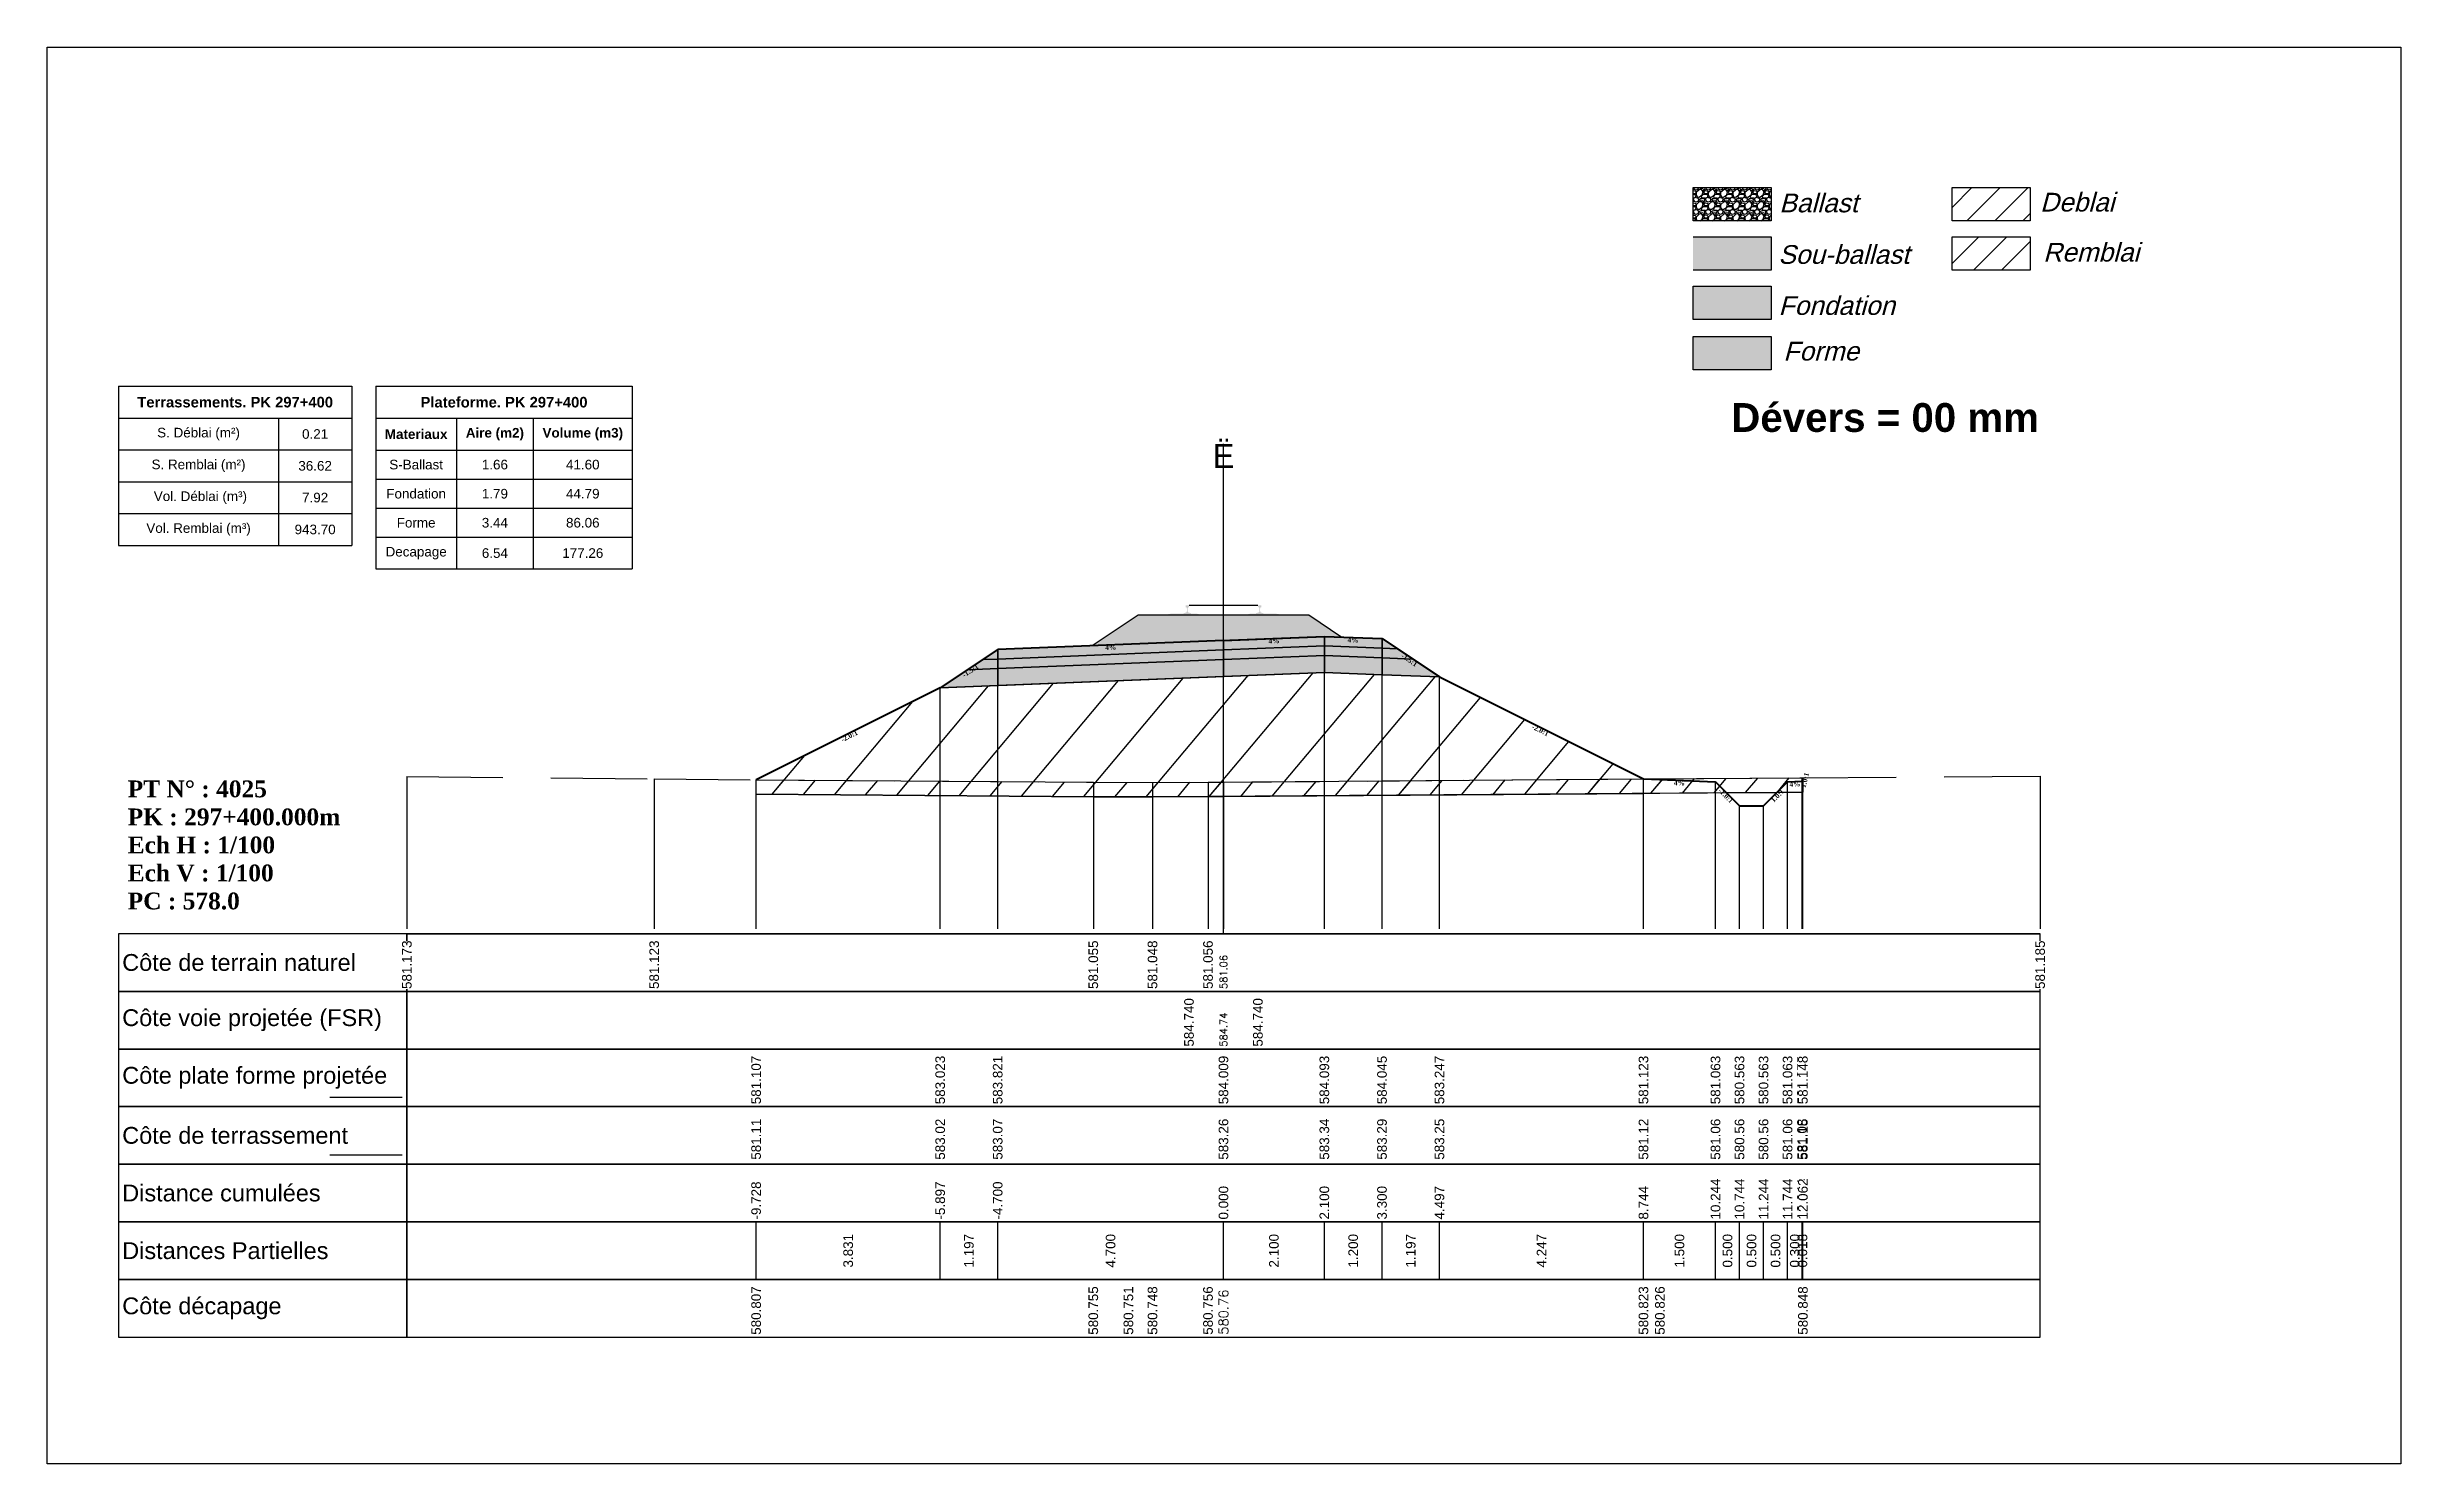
# Model space of a CAD drawing. Header units: millimetres. Extents: x 2762 to 3076, y 916 to 3305.
# Drawn here: x 3026.54 to 3075.54, y 2397.65 to 2427.15 of the extents above; entities that cross this region are included whole.
import ezdxf

# ---------------------------------------------------------------- set-up
doc = ezdxf.new("R2010")
doc.units = ezdxf.units.MM
doc.header["$LTSCALE"] = 2
doc.linetypes.add('CACHE', pattern=[9.525, 6.35, -3.175])
doc.linetypes.add('DASHED', pattern=[0.75, 0.5, -0.25])
for name, color, linetype in [('C-ANNO-TABL', 1, 'Continuous'), ('C-ANNO-TABL-TEXT', 150, 'Continuous'), ('C-ANNO-TABL-TITL', 150, 'Continuous'), ('C-ANNO-TABL-TTBL', 5, 'Continuous'), ('C-ROAD-CORR', 5, 'Continuous'), ('C-ROAD-SCTN', 7, 'Continuous')]:
    doc.layers.add(name, color=color, linetype=linetype)
doc.styles.add('ARIAL', font='arial.ttf')
doc.styles.add('C3D_Etiquette', font='romans.shx')
doc.styles.add('C3D_Profil_Travers', font='romans.shx')
doc.styles.get("Standard").update_dxf_attribs({"font": 'arial.ttf'})

msp = doc.modelspace()

# ---------------------------------------------------------------- texts
at = {"insert": (3061.599, 2419.733), "char_height": 0.6, "attachment_point": 1}
msp.add_mtext_dynamic_manual_height_columns('{\\fArial|b1|i0|c0|p34;Dévers = 00 mm}', width=8.82587, gutter_width=1.25, heights=[0], dxfattribs=at)
at = {"color": 7, "linetype": 'Continuous', "lineweight": -3}
for s, insert, char_height, attachment_point, style in [('{\\fWingdings|b0|i0|c2|p0;Ë}', (3051.03, 2418.384), 0.5, 8, 'C3D_Profil_Travers'), ('{\\fTimes New Roman|b1|i0|c0|p18;PT N° : 4025\\PPK : 297+400.000m\\PEch H : 1/100\\PEch V : 1/100\\PPC : 578.0}', (3028.218, 2409.184), 0.35, 7, 'C3D_Profil_Travers'), ('{\\fArial|b0|i0|c0|p34;Côte de terrain naturel}', (3028.104, 2408.084), 0.35, 4, 'C3D_Etiquette'), ('{\\fArial|b0|i0|c0|p34;Côte plate forme projetée}', (3028.104, 2405.684), 0.35, 4, 'C3D_Etiquette'), ('{\\fArial|b0|i0|c0|p34;Côte de terrassement}', (3028.104, 2404.484), 0.35, 4, 'C3D_Etiquette'), ('{\\fArial|b0|i0|c0|p34;Distance cumulées}', (3028.104, 2403.284), 0.35, 4, 'C3D_Etiquette'), ('{\\fArial|b0|i0|c0|p34;Distances Partielles}', (3028.104, 2402.084), 0.35, 4, 'C3D_Etiquette'), ('{\\fArial|b0|i0|c0|p34;Côte décapage}', (3028.104, 2400.884), 0.35, 4, 'C3D_Etiquette')]:
    msp.add_mtext(s, dxfattribs=dict(at, insert=insert, char_height=char_height, attachment_point=attachment_point, style=style))
at = {"color": 7, "linetype": 'Continuous', "lineweight": -3, "char_height": 0.1, "attachment_point": 2, "style": 'C3D_Etiquette'}
for s, insert, width, rotation in [('{\\fTimes New Roman|b1|i0|c0|p18;4%}', (3052.08, 2414.83), 0.37094, 2.2906), ('{\\fTimes New Roman|b1|i0|c0|p18;4%}', (3053.729, 2414.848), 0.42071, 357.7094), ('{\\fTimes New Roman|b1|i0|c0|p18;-1.5:1}', (3045.733, 2414.202), 0.34598, 33.6901), ('{\\fTimes New Roman|b1|i0|c0|p18;4%}', (3048.68, 2414.694), 0.42071, 2.2906), ('{\\fTimes New Roman|b1|i0|c0|p18;-1.5:1}', (3054.926, 2414.426), 0.34598, 326.3099), ('{\\fTimes New Roman|b1|i0|c0|p18;-2.0:1}', (3043.219, 2412.845), 0.34598, 26.5651), ('{\\fTimes New Roman|b1|i0|c0|p18;-2.0:1}', (3057.648, 2412.965), 0.34598, 333.4349), ('{\\fTimes New Roman|b1|i0|c0|p18;4%}', (3060.523, 2411.873), 0.42071, 357.7094), ('{\\fTimes New Roman|b1|i0|c0|p18;4%}', (3062.924, 2411.849), 0.37094, 2.2906), ('{\\fTimes New Roman|b1|i0|c0|p18;1.0:1}', (3063.086, 2411.894), 0.29446, 75.9638), ('{\\fTimes New Roman|b1|i0|c0|p18;-1.0:1}', (3061.521, 2411.594), 0.34598, 315), ('{\\fTimes New Roman|b1|i0|c0|p18;1.0:1}', (3062.526, 2411.594), 0.29001, 45)]:
    msp.add_mtext(s, dxfattribs=dict(at, insert=insert, width=width, rotation=rotation))
at = {"color": 7, "linetype": 'Continuous', "lineweight": -3, "insert": (3028.104, 2406.884), "char_height": 0.35, "attachment_point": 4}
msp.add_mtext('{\\fArial|b0|i0|c0|p34;Côte voie projetée (FSR)}', dxfattribs=at)
at = {"color": 7, "linetype": 'Continuous', "lineweight": -3, "rotation": 90, "style": 'C3D_Profil_Travers'}
for s, insert, char_height, attachment_point in [('584.74', (3051.03, 2406.334), 0.15, 4), ('{\\fArial|b0|i0|c0|p34;581.11}', (3041.301, 2403.979), 0.2, 4), ('{\\fArial|b0|i0|c0|p34;583.02}', (3045.133, 2403.979), 0.2, 4), ('{\\fArial|b0|i0|c0|p34;583.07}', (3046.33, 2403.979), 0.2, 4), ('{\\fArial|b0|i0|c0|p34;583.26}', (3051.03, 2403.979), 0.2, 4), ('{\\fArial|b0|i0|c0|p34;583.34}', (3053.13, 2403.979), 0.2, 4), ('{\\fArial|b0|i0|c0|p34;583.29}', (3054.33, 2403.979), 0.2, 4), ('{\\fArial|b0|i0|c0|p34;583.25}', (3055.526, 2403.979), 0.2, 4), ('{\\fArial|b0|i0|c0|p34;581.12}', (3059.773, 2403.979), 0.2, 4), ('{\\fArial|b0|i0|c0|p34;581.06}', (3061.273, 2403.979), 0.2, 4), ('{\\fArial|b0|i0|c0|p34;580.56}', (3061.773, 2403.979), 0.2, 4), ('{\\fArial|b0|i0|c0|p34;580.56}', (3062.273, 2403.979), 0.2, 4), ('{\\fArial|b0|i0|c0|p34;581.06}', (3062.773, 2403.979), 0.2, 4), ('{\\fArial|b0|i0|c0|p34;581.08}', (3063.073, 2403.979), 0.2, 4), ('{\\fArial|b0|i0|c0|p34;581.15}', (3063.092, 2403.979), 0.2, 4), ('{\\fArial|b0|i0|c0|p34;3.831}', (3043.217, 2402.084), 0.2, 5), ('{\\fArial|b0|i0|c0|p34;1.197}', (3045.731, 2402.084), 0.2, 5), ('{\\fArial|b0|i0|c0|p34;4.700}', (3048.68, 2402.084), 0.2, 5), ('{\\fArial|b0|i0|c0|p34;2.100}', (3052.08, 2402.084), 0.2, 5), ('{\\fArial|b0|i0|c0|p34;1.200}', (3053.73, 2402.084), 0.2, 5), ('{\\fArial|b0|i0|c0|p34;1.197}', (3054.928, 2402.084), 0.2, 5), ('{\\fArial|b0|i0|c0|p34;4.247}', (3057.65, 2402.084), 0.2, 5), ('{\\fArial|b0|i0|c0|p34;1.500}', (3060.523, 2402.084), 0.2, 5), ('{\\fArial|b0|i0|c0|p34;0.500}', (3061.523, 2402.084), 0.2, 5), ('{\\fArial|b0|i0|c0|p34;0.500}', (3062.023, 2402.084), 0.2, 5), ('{\\fArial|b0|i0|c0|p34;0.500}', (3062.523, 2402.084), 0.2, 5), ('{\\fArial|b0|i0|c0|p34;0.300}', (3062.923, 2402.084), 0.2, 5), ('{\\fArial|b0|i0|c0|p34;0.018}', (3063.082, 2402.084), 0.2, 5)]:
    msp.add_mtext(s, dxfattribs=dict(at, insert=insert, char_height=char_height, attachment_point=attachment_point))
at = {"layer": 'C-ANNO-TABL-TEXT', "color": 7, "style": 'ARIAL', "oblique": 15}
for s, p in [('Ballast', (3062.599, 2423.705)), ('Deblai', (3068.029, 2423.721)), ('Remblai', (3068.093, 2422.679)), ('Sou-ballast', (3062.579, 2422.632)), ('Fondation', (3062.584, 2421.569)), ('Forme', (3062.684, 2420.619))]:
    msp.add_text(s, height=0.39, dxfattribs=at).set_placement(p)
at = {"layer": 'C-ANNO-TABL-TEXT', "color": 7, "linetype": 'Continuous', "lineweight": -3, "char_height": 0.2, "attachment_point": 5, "style": 'ARIAL'}
for s, insert in [('{\\fArial|b0|i0|c0|p34;\\C7;0.21}', (3032.12, 2419.088)), ('{\\fArial|b0|i0|c0|p34;\\C7;36.62}', (3032.12, 2418.426)), ('{\\fArial|b0|i0|c0|p34;\\C7;S-Ballast}', (3034.223, 2418.451)), ('{\\fArial|b0|i0|c0|p34;\\C7;1.66}', (3035.862, 2418.451)), ('{\\C18;\\c0;41.60}', (3037.692, 2418.451)), ('{\\fArial|b0|i0|c0|p34;\\C7;7.92}', (3032.12, 2417.764)), ('{\\fArial|b0|i0|c0|p34;\\C7;Fondation}', (3034.223, 2417.845)), ('{\\fArial|b0|i0|c0|p34;\\C7;1.79}', (3035.862, 2417.845)), ('{\\C18;\\c0;44.79}', (3037.692, 2417.845)), ('{\\fArial|b0|i0|c0|p34;\\C7;943.70}', (3032.12, 2417.101)), ('{\\fArial|b0|i0|c0|p34;\\C7;Forme}', (3034.223, 2417.241)), ('{\\fArial|b0|i0|c0|p34;\\C7;3.44}', (3035.862, 2417.241)), ('{\\C18;\\c0;86.06}', (3037.692, 2417.241)), ('{\\fArial|b0|i0|c0|p34;\\C7;Decapage}', (3034.223, 2416.609)), ('{\\fArial|b0|i0|c0|p34;\\C7;6.54}', (3035.862, 2416.609)), ('{\\C18;\\c0;177.26}', (3037.692, 2416.609))]:
    msp.add_mtext(s, dxfattribs=dict(at, insert=insert))
at = {"layer": 'C-ANNO-TABL-TITL', "color": 7, "linetype": 'Continuous', "lineweight": -3, "attachment_point": 5, "style": 'ARIAL'}
for s, insert, char_height in [('{\\fArial|b1|i0|c0|p34;\\C7;Terrassements. PK 297+400}', (3030.455, 2419.751), 0.22), ('{\\fArial|b1|i0|c0|p34;\\C18;\\c0;Plateforme. PK 297+400}', (3036.052, 2419.75), 0.22), ('{\\fArial|b0|i0|c0|p34;\\C7;S. Déblai (m²) }', (3029.693, 2419.088), 0.2), ('{\\fArial|b1|i0|c0|p34;\\C7;Materiaux   }', (3034.223, 2419.085), 0.2), ('{\\fArial|b1|i0|c0|p34;\\C7;Aire (m2)}', (3035.862, 2419.085), 0.2), ('{\\fArial|b1|i0|c0|p34;\\C7;Volume (m3)}', (3037.692, 2419.085), 0.2), ('{\\fArial|b0|i0|c0|p34;\\C7;S. Remblai (m²) }', (3029.693, 2418.426), 0.2), ('{\\fArial|b0|i0|c0|p34;\\C7; Vol. Déblai (m³) }', (3029.693, 2417.764), 0.2), ('{\\fArial|b0|i0|c0|p34;\\C7;Vol. Remblai (m³)}', (3029.693, 2417.101), 0.2)]:
    msp.add_mtext(s, dxfattribs=dict(at, insert=insert, char_height=char_height))

# ---------------------------------------------------------------- hatches: boundary and pattern name
h = msp.add_hatch(color=11)
h.dxf.hatch_style = 1
h.paths.add_polyline_path([(3062.431, 2423.191), (3060.805, 2423.191), (3060.805, 2422.499), (3062.431, 2422.499)])
h = msp.add_hatch(color=30)
h.dxf.hatch_style = 1
h.paths.add_polyline_path([(3062.431, 2422.164), (3060.805, 2422.164), (3060.805, 2421.472), (3062.431, 2421.472)])
h = msp.add_hatch(color=83)
h.dxf.hatch_style = 1
h.paths.add_polyline_path([(3062.431, 2421.118), (3060.805, 2421.118), (3060.805, 2420.426), (3062.431, 2420.426)])
at = {"linetype": 'Continuous', "lineweight": -3}
h = msp.add_hatch(dxfattribs=at)
h.set_pattern_fill('GRAVEL', color=252, scale=0.009, style=0)
h.set_pattern_definition([(228.0128, (3048.461781, 2414.911666), (-1.8288, -2.0574), [0.030755, -3.0447435]), (184.96974, (3048.441207, 2414.888806), (2.743199999, 0.228600013), [0.0527764, -5.2248644]), (132.51045, (3048.388629, 2414.884234), (2.286, -2.5146), [0.0372133, -3.684125]), (267.2737, (3048.299475, 2414.827084), (0.2286, 4.572), [0.0480604, -4.7579794]), (292.83365, (3048.297189, 2414.779078), (-1.143, 2.7432), [0.047127, -4.6655827]), (357.2737, (3048.315477, 2414.735644), (-4.572, 0.2286), [0.0480604, -4.7579794]), (37.69424, (3048.363483, 2414.733358), (-2.9718, -2.286), [0.0635574, -6.2921804]), (72.25533, (3048.413775, 2414.77222), (1.6002, 5.0292), [0.0600048, -5.940473]), (121.42957, (3048.432063, 2414.82937), (-1.8288, 2.9718), [0.048223, -4.774099]), (175.23636, (3048.406917, 2414.870518), (2.5146, -0.2286), [0.055054, -2.697654]), (222.39744, (3048.352053, 2414.87509), (-2.7432, -2.5146), [0.071197, -7.0485095]), (138.81407, (3048.52579, 2414.824798), (-1.6002, 1.3716), [0.0243004, -2.405751]), (171.46923, (3048.507501, 2414.8408), (2.9718, -0.4572), [0.0462314, -4.5769175]), (225, (3048.46178, 2414.84766), (-3e-17, -0.2286), [0.032329, -0.29096]), (203.1986, (3048.44578, 2414.87509), (1.143, 0.4572), [0.01741, -1.723556]), (291.8014, (3048.429777, 2414.86823), (-0.2286, 0.6858), [0.024621, -1.206428]), (30.9638, (3048.43892, 2414.845372), (0.6858, 0.4572), [0.039989, -1.292967]), (161.565, (3048.47321, 2414.865946), (0.4572, -0.2286), [0.028916, -0.693981]), (16.38954, (3048.297189, 2414.868232), (2.286, 0.6858), [0.040508, -4.0102944]), (70.34618, (3048.336051, 2414.879662), (-0.9144, -2.5146), [0.033984, -3.3643994]), (293.1986, (3048.47321, 2414.911666), (-0.4572, 1.143), [0.034819, -1.7061465]), (343.61046, (3048.486927, 2414.879662), (-2.286, 0.6858), [0.040508, -4.0102944]), (339.44395, (3048.29719, 2414.7265), (-1.143, 0.4572), [0.039063, -1.914096]), (294.77514, (3048.333765, 2414.712784), (-1.143, 2.5146), [0.0327305, -3.2403234]), (66.8014, (3048.475497, 2414.683066), (0.4572, 1.143), [0.034819, -1.7061465]), (17.35402, (3048.489213, 2414.71507), (-2.9718, -0.9144), [0.0383204, -3.793714]), (69.44395, (3048.363483, 2414.683066), (-0.4572, -1.143), [0.0195316, -1.933628]), (101.3099, (3048.46178, 2414.683066), (-0.2286, 0.9144), [0.011656, -1.1539795]), (165.9638, (3048.459495, 2414.694496), (0.6858, -0.2286), [0.047127, -0.895415]), (186.009, (3048.413775, 2414.705926), (2.286, 0.2286), [0.043674, -4.323723]), (303.69, (3048.43892, 2414.8248), (-0.2286, 0.4572), [0.032969, -0.79126]), (353.15723, (3048.457209, 2414.797366), (3.8862, -0.4572), [0.05756, -5.698441]), (60.9454, (3048.51436, 2414.790508), (-0.9144, -1.6002), [0.023536, -2.330045]), (90, (3048.5258, 2414.81108), (-0.2286, 0.2286), [0.013716, -0.214884]), (120.25644, (3048.409203, 2414.712784), (0.9144, -1.6002), [0.031758, -3.1440547]), (48.0128, (3048.393201, 2414.740216), (1.8288, 2.0574), [0.06151, -3.0139886]), (0, (3048.43435, 2414.78594), (0.2286, 0.2286), [0.059436, -0.169164]), (325.30485, (3048.493785, 2414.785936), (2.286, -1.6002), [0.036145, -3.5783385]), (254.0546, (3048.523503, 2414.765362), (-0.2286, -0.9144), [0.033285, -1.6309485]), (207.64598, (3048.514359, 2414.733358), (-4.3434, -2.286), [0.054193, -5.365122]), (175.42608, (3048.466353, 2414.708212), (-2.9718, 0.2286), [0.0573327, -5.675926])])
h.paths.add_polyline_path([(3048.297, 2414.683), (3049.255, 2415.321), (3052.805, 2415.321), (3053.494, 2414.862), (3053.13, 2414.876)])
msp.add_hatch(color=254, dxfattribs=at).paths.add_polyline_path([(3049.812, 2415.14), (3049.812, 2415.325), (3049.927, 2415.346), (3050.275, 2415.346), (3050.275, 2415.351), (3050.201, 2415.351), (3050.201, 2415.361), (3050.202, 2415.362), (3050.204, 2415.363), (3050.205, 2415.363), (3050.225, 2415.365), (3050.228, 2415.365), (3050.231, 2415.367), (3050.259, 2415.377), (3050.262, 2415.378), (3050.263, 2415.38), (3050.264, 2415.381), (3050.265, 2415.385), (3050.266, 2415.392), (3050.267, 2415.401), (3050.268, 2415.412), (3050.268, 2415.436), (3050.267, 2415.451), (3050.267, 2415.458), (3050.266, 2415.464), (3050.265, 2415.468), (3050.265, 2415.47), (3050.264, 2415.474), (3050.263, 2415.475), (3050.262, 2415.477), (3050.261, 2415.478), (3050.26, 2415.479), (3050.244, 2415.484), (3050.242, 2415.486), (3050.241, 2415.487), (3050.24, 2415.488), (3050.24, 2415.491), (3050.24, 2415.509), (3050.241, 2415.513), (3050.242, 2415.516), (3050.244, 2415.518), (3050.246, 2415.52), (3050.249, 2415.521), (3050.25, 2415.521), (3050.254, 2415.522), (3050.258, 2415.523), (3050.261, 2415.523), (3050.265, 2415.523), (3050.27, 2415.523), (3050.273, 2415.523), (3050.276, 2415.523), (3050.28, 2415.523), (3050.283, 2415.523), (3050.287, 2415.523), (3050.292, 2415.523), (3050.295, 2415.523), (3050.299, 2415.522), (3050.303, 2415.521), (3050.304, 2415.521), (3050.306, 2415.52), (3050.309, 2415.518), (3050.311, 2415.516), (3050.312, 2415.513), (3050.312, 2415.509), (3050.312, 2415.491), (3050.312, 2415.488), (3050.312, 2415.487), (3050.311, 2415.486), (3050.309, 2415.484), (3050.293, 2415.479), (3050.292, 2415.478), (3050.29, 2415.477), (3050.289, 2415.475), (3050.289, 2415.474), (3050.288, 2415.47), (3050.287, 2415.468), (3050.287, 2415.464), (3050.286, 2415.458), (3050.285, 2415.451), (3050.285, 2415.436), (3050.285, 2415.412), (3050.286, 2415.401), (3050.287, 2415.392), (3050.288, 2415.385), (3050.289, 2415.381), (3050.29, 2415.38), (3050.291, 2415.378), (3050.293, 2415.377), (3050.322, 2415.367), (3050.325, 2415.365), (3050.328, 2415.365), (3050.348, 2415.363), (3050.349, 2415.363), (3050.35, 2415.362), (3050.351, 2415.361), (3050.351, 2415.351), (3050.277, 2415.351), (3050.277, 2415.346), (3050.481, 2415.346), (3050.613, 2415.315), (3051.447, 2415.315), (3051.578, 2415.346), (3051.782, 2415.346), (3051.782, 2415.351), (3051.708, 2415.351), (3051.708, 2415.361), (3051.709, 2415.362), (3051.711, 2415.363), (3051.712, 2415.363), (3051.732, 2415.365), (3051.735, 2415.365), (3051.738, 2415.367), (3051.766, 2415.377), (3051.769, 2415.378), (3051.77, 2415.38), (3051.771, 2415.381), (3051.772, 2415.385), (3051.773, 2415.392), (3051.774, 2415.401), (3051.775, 2415.412), (3051.775, 2415.436), (3051.774, 2415.451), (3051.774, 2415.458), (3051.773, 2415.464), (3051.772, 2415.468), (3051.772, 2415.47), (3051.771, 2415.474), (3051.77, 2415.475), (3051.769, 2415.477), (3051.768, 2415.478), (3051.767, 2415.479), (3051.751, 2415.484), (3051.749, 2415.486), (3051.748, 2415.487), (3051.747, 2415.488), (3051.747, 2415.491), (3051.747, 2415.509), (3051.748, 2415.513), (3051.749, 2415.516), (3051.751, 2415.518), (3051.753, 2415.52), (3051.756, 2415.521), (3051.757, 2415.521), (3051.761, 2415.522), (3051.765, 2415.523), (3051.768, 2415.523), (3051.772, 2415.523), (3051.777, 2415.523), (3051.78, 2415.523), (3051.783, 2415.523), (3051.787, 2415.523), (3051.79, 2415.523), (3051.794, 2415.523), (3051.799, 2415.523), (3051.802, 2415.523), (3051.806, 2415.522), (3051.81, 2415.521), (3051.811, 2415.521), (3051.813, 2415.52), (3051.816, 2415.518), (3051.818, 2415.516), (3051.819, 2415.513), (3051.819, 2415.509), (3051.819, 2415.491), (3051.819, 2415.488), (3051.819, 2415.487), (3051.818, 2415.486), (3051.816, 2415.484), (3051.8, 2415.479), (3051.799, 2415.478), (3051.797, 2415.477), (3051.796, 2415.475), (3051.796, 2415.474), (3051.795, 2415.47), (3051.794, 2415.468), (3051.794, 2415.464), (3051.793, 2415.458), (3051.792, 2415.451), (3051.792, 2415.436), (3051.792, 2415.412), (3051.793, 2415.401), (3051.794, 2415.392), (3051.795, 2415.385), (3051.796, 2415.381), (3051.797, 2415.38), (3051.798, 2415.378), (3051.8, 2415.377), (3051.829, 2415.367), (3051.832, 2415.365), (3051.835, 2415.365), (3051.855, 2415.363), (3051.856, 2415.363), (3051.857, 2415.362), (3051.858, 2415.361), (3051.858, 2415.351), (3051.784, 2415.351), (3051.784, 2415.346), (3052.132, 2415.346), (3052.247, 2415.325), (3052.247, 2415.14)])
h = msp.add_hatch(color=11, dxfattribs=at)
h.paths.add_polyline_path([(3054.33, 2414.628), (3054.33, 2414.828), (3054.649, 2414.616)])
h.paths.add_polyline_path([(3053.13, 2414.676), (3053.13, 2414.876), (3054.33, 2414.828), (3054.33, 2414.628)])
h.paths.add_polyline_path([(3051.03, 2414.592), (3051.03, 2414.792), (3053.13, 2414.876), (3053.13, 2414.676)])
h.paths.add_polyline_path([(3046.33, 2414.404), (3046.33, 2414.604), (3051.03, 2414.792), (3051.03, 2414.592)])
h.paths.add_polyline_path([(3046.01, 2414.392), (3046.33, 2414.604), (3046.33, 2414.404)])
h = msp.add_hatch(color=83, dxfattribs=at)
h.paths.add_polyline_path([(3054.33, 2414.078), (3054.33, 2414.428), (3054.968, 2414.403), (3055.526, 2414.03)])
h.paths.add_polyline_path([(3053.13, 2414.126), (3053.13, 2414.476), (3054.33, 2414.428), (3054.33, 2414.078)])
h.paths.add_polyline_path([(3051.03, 2414.042), (3051.03, 2414.392), (3053.13, 2414.476), (3053.13, 2414.126)])
h.paths.add_polyline_path([(3046.33, 2413.854), (3046.33, 2414.204), (3051.03, 2414.392), (3051.03, 2414.042)])
h.paths.add_polyline_path([(3045.133, 2413.806), (3045.691, 2414.179), (3046.33, 2414.204), (3046.33, 2413.854)])
h = msp.add_hatch(color=30, dxfattribs=at)
h.paths.add_polyline_path([(3054.33, 2414.428), (3054.33, 2414.628), (3054.649, 2414.616), (3054.968, 2414.403)])
h.paths.add_polyline_path([(3053.13, 2414.476), (3053.13, 2414.676), (3054.33, 2414.628), (3054.33, 2414.428)])
h.paths.add_polyline_path([(3051.03, 2414.392), (3051.03, 2414.592), (3053.13, 2414.676), (3053.13, 2414.476)])
h.paths.add_polyline_path([(3046.33, 2414.204), (3046.33, 2414.404), (3051.03, 2414.592), (3051.03, 2414.392)])
h.paths.add_polyline_path([(3045.691, 2414.179), (3046.01, 2414.392), (3046.33, 2414.404), (3046.33, 2414.204)])
h = msp.add_hatch(dxfattribs=at)
h.set_pattern_fill('_U', color=3, angle=50, style=0, pattern_type=0)
h.set_pattern_definition([(50, (3062.5541, 2411.6277), (-0.766044, 0.642788), [])])
h.paths.add_polyline_path([(3062.554, 2411.628), (3062.773, 2411.847), (3063.073, 2411.859), (3063.092, 2411.932), (3063.092, 2411.632)])
h.paths.add_polyline_path([(3041.301, 2411.591), (3041.301, 2411.891), (3045.133, 2413.806), (3053.13, 2414.126), (3055.526, 2414.03), (3059.773, 2411.907), (3061.273, 2411.847), (3061.501, 2411.62), (3050.708, 2411.54), (3049.553, 2411.532), (3048.32, 2411.538)])
h = msp.add_hatch(dxfattribs=at)
h.set_pattern_fill('_U', color=150, scale=0.5, angle=50, style=0, pattern_type=0)
h.set_pattern_definition([(50, (3062.5541, 2411.62773), (-0.383022, 0.321394), [])])
h.paths.add_polyline_path([(3062.554, 2411.628), (3062.773, 2411.847), (3063.073, 2411.859), (3063.092, 2411.932), (3063.092, 2411.632)])
h.paths.add_polyline_path([(3059.773, 2411.907), (3063.092, 2411.932), (3063.073, 2411.859), (3062.773, 2411.847), (3062.554, 2411.628), (3061.501, 2411.62), (3061.273, 2411.847)])
h.paths.add_polyline_path([(3041.301, 2411.591), (3041.301, 2411.891), (3048.32, 2411.838), (3049.553, 2411.832), (3050.708, 2411.84), (3059.773, 2411.907), (3061.273, 2411.847), (3061.501, 2411.62), (3050.708, 2411.54), (3049.553, 2411.532), (3048.32, 2411.538)])

# ---------------------------------------------------------------- linework, layer by layer
for p, q in [((3060.805, 2424.219), (3062.431, 2424.219)), ((3060.805, 2424.219), (3062.431, 2424.219)), ((3060.805, 2423.527), (3060.805, 2424.219)), ((3062.431, 2424.219), (3062.431, 2423.527)), ((3062.431, 2424.219), (3062.431, 2423.527)), ((3066.198, 2424.219), (3067.824, 2424.219)), ((3066.198, 2423.527), (3066.198, 2424.219)), ((3067.824, 2424.219), (3067.824, 2423.527)), ((3062.431, 2423.527), (3060.805, 2423.527)), ((3062.431, 2423.527), (3060.805, 2423.527)), ((3060.805, 2423.191), (3062.431, 2423.191)), ((3062.431, 2423.191), (3062.431, 2422.499)), ((3067.824, 2423.527), (3066.198, 2423.527)), ((3066.198, 2423.191), (3067.824, 2423.191)), ((3066.198, 2422.499), (3066.198, 2423.191)), ((3067.824, 2423.191), (3067.824, 2422.499)), ((3062.431, 2422.499), (3060.805, 2422.499)), ((3060.805, 2422.164), (3062.431, 2422.164)), ((3060.805, 2421.472), (3060.805, 2422.164)), ((3062.431, 2422.164), (3062.431, 2421.472)), ((3067.824, 2422.499), (3066.198, 2422.499)), ((3062.431, 2421.472), (3060.805, 2421.472)), ((3060.805, 2421.118), (3062.431, 2421.118)), ((3060.805, 2420.426), (3060.805, 2421.118)), ((3062.431, 2421.118), (3062.431, 2420.426)), ((3062.431, 2420.426), (3060.805, 2420.426))]:
    msp.add_line(p, q)
at = {"linetype": 'Continuous'}
for p, q in [((3060.808, 2424.172), (3060.805, 2424.173)), ((3060.805, 2424.17), (3060.808, 2424.172)), ((3060.845, 2424.144), (3060.805, 2424.15)), ((3060.805, 2424.104), (3060.855, 2424.098)), ((3060.805, 2424.083), (3060.831, 2424.083)), ((3060.811, 2424.219), (3060.824, 2424.188)), ((3060.823, 2424.188), (3060.866, 2424.175)), ((3060.83, 2424.086), (3060.864, 2424.063)), ((3060.868, 2424.128), (3060.847, 2424.145)), ((3060.854, 2424.088), (3060.867, 2424.111)), ((3060.864, 2424.061), (3060.854, 2424.025)), ((3060.866, 2424.175), (3060.91, 2424.188)), ((3060.869, 2424.129), (3060.867, 2424.076)), ((3060.867, 2424.111), (3060.867, 2424.127)), ((3060.867, 2424.076), (3060.887, 2424.028)), ((3060.934, 2424.175), (3060.875, 2424.122)), ((3060.91, 2424.187), (3060.921, 2424.219)), ((3060.987, 2424.175), (3060.926, 2424.18)), ((3060.94, 2424.025), (3060.996, 2424.068)), ((3060.967, 2424.193), (3060.943, 2424.219)), ((3061.01, 2424.199), (3060.952, 2424.194)), ((3060.974, 2424.033), (3061.019, 2424.083)), ((3060.993, 2424.003), (3060.975, 2424.034)), ((3061.014, 2424.131), (3060.986, 2424.176)), ((3060.996, 2424.068), (3061.016, 2424.132)), ((3061.013, 2424.175), (3061.023, 2424.15)), ((3061.032, 2424.183), (3061.014, 2424.176)), ((3061.019, 2424.083), (3061.085, 2424.083)), ((3061.024, 2424.149), (3061.062, 2424.172)), ((3061.049, 2424.152), (3061.024, 2424.127)), ((3061.024, 2424.127), (3061.044, 2424.096)), ((3061.044, 2424.219), (3061.026, 2424.198)), ((3061.044, 2424.219), (3061.026, 2424.198)), ((3061.062, 2424.172), (3061.031, 2424.182)), ((3061.045, 2424.106), (3061.109, 2424.098)), ((3061.099, 2424.144), (3061.049, 2424.151)), ((3061.099, 2424.144), (3061.049, 2424.151)), ((3061.065, 2424.219), (3061.078, 2424.188)), ((3061.065, 2424.219), (3061.078, 2424.188)), ((3061.077, 2424.188), (3061.12, 2424.175)), ((3061.077, 2424.188), (3061.12, 2424.175)), ((3061.084, 2424.086), (3061.118, 2424.063)), ((3061.122, 2424.128), (3061.101, 2424.145)), ((3061.122, 2424.128), (3061.101, 2424.145)), ((3061.108, 2424.088), (3061.121, 2424.111)), ((3061.118, 2424.061), (3061.108, 2424.025)), ((3061.12, 2424.175), (3061.164, 2424.188)), ((3061.12, 2424.175), (3061.164, 2424.188)), ((3061.123, 2424.129), (3061.121, 2424.076)), ((3061.123, 2424.129), (3061.121, 2424.076)), ((3061.121, 2424.111), (3061.121, 2424.127)), ((3061.121, 2424.111), (3061.121, 2424.127)), ((3061.121, 2424.076), (3061.141, 2424.028)), ((3061.188, 2424.175), (3061.129, 2424.122)), ((3061.188, 2424.175), (3061.129, 2424.122)), ((3061.164, 2424.187), (3061.175, 2424.219)), ((3061.164, 2424.187), (3061.175, 2424.219)), ((3061.241, 2424.175), (3061.18, 2424.18)), ((3061.241, 2424.175), (3061.18, 2424.18)), ((3061.194, 2424.025), (3061.25, 2424.068)), ((3061.194, 2424.025), (3061.25, 2424.068)), ((3061.221, 2424.193), (3061.197, 2424.219)), ((3061.221, 2424.193), (3061.197, 2424.219)), ((3061.264, 2424.199), (3061.206, 2424.194)), ((3061.264, 2424.199), (3061.206, 2424.194)), ((3061.228, 2424.033), (3061.273, 2424.083)), ((3061.228, 2424.033), (3061.273, 2424.083)), ((3061.247, 2424.003), (3061.229, 2424.034)), ((3061.247, 2424.003), (3061.229, 2424.034)), ((3061.268, 2424.131), (3061.24, 2424.176)), ((3061.268, 2424.131), (3061.24, 2424.176)), ((3061.25, 2424.068), (3061.27, 2424.132)), ((3061.25, 2424.068), (3061.27, 2424.132)), ((3061.267, 2424.175), (3061.277, 2424.15)), ((3061.267, 2424.175), (3061.277, 2424.15)), ((3061.286, 2424.183), (3061.268, 2424.176)), ((3061.286, 2424.183), (3061.268, 2424.176)), ((3061.273, 2424.083), (3061.339, 2424.083)), ((3061.273, 2424.083), (3061.339, 2424.083)), ((3061.278, 2424.149), (3061.316, 2424.172)), ((3061.278, 2424.149), (3061.316, 2424.172)), ((3061.303, 2424.152), (3061.278, 2424.127)), ((3061.303, 2424.152), (3061.278, 2424.127)), ((3061.278, 2424.127), (3061.298, 2424.096)), ((3061.278, 2424.127), (3061.298, 2424.096)), ((3061.298, 2424.219), (3061.28, 2424.198)), ((3061.298, 2424.219), (3061.28, 2424.198)), ((3061.316, 2424.172), (3061.285, 2424.182)), ((3061.316, 2424.172), (3061.285, 2424.182)), ((3061.299, 2424.106), (3061.363, 2424.098)), ((3061.299, 2424.106), (3061.363, 2424.098)), ((3061.353, 2424.144), (3061.303, 2424.151)), ((3061.353, 2424.144), (3061.303, 2424.151)), ((3061.319, 2424.219), (3061.332, 2424.188)), ((3061.319, 2424.219), (3061.332, 2424.188)), ((3061.331, 2424.188), (3061.374, 2424.175)), ((3061.331, 2424.188), (3061.374, 2424.175)), ((3061.338, 2424.086), (3061.372, 2424.063)), ((3061.338, 2424.086), (3061.372, 2424.063)), ((3061.376, 2424.128), (3061.355, 2424.145)), ((3061.376, 2424.128), (3061.355, 2424.145)), ((3061.362, 2424.088), (3061.375, 2424.111)), ((3061.362, 2424.088), (3061.375, 2424.111)), ((3061.372, 2424.061), (3061.362, 2424.025)), ((3061.372, 2424.061), (3061.362, 2424.025)), ((3061.374, 2424.175), (3061.418, 2424.188)), ((3061.374, 2424.175), (3061.418, 2424.188)), ((3061.377, 2424.129), (3061.375, 2424.076)), ((3061.377, 2424.129), (3061.375, 2424.076)), ((3061.375, 2424.111), (3061.375, 2424.127)), ((3061.375, 2424.111), (3061.375, 2424.127)), ((3061.375, 2424.076), (3061.395, 2424.028)), ((3061.375, 2424.076), (3061.395, 2424.028)), ((3061.442, 2424.175), (3061.383, 2424.122)), ((3061.442, 2424.175), (3061.383, 2424.122)), ((3061.418, 2424.187), (3061.429, 2424.219)), ((3061.418, 2424.187), (3061.429, 2424.219)), ((3061.495, 2424.175), (3061.434, 2424.18)), ((3061.495, 2424.175), (3061.434, 2424.18)), ((3061.448, 2424.025), (3061.504, 2424.068)), ((3061.448, 2424.025), (3061.504, 2424.068)), ((3061.475, 2424.193), (3061.451, 2424.219)), ((3061.475, 2424.193), (3061.451, 2424.219)), ((3061.518, 2424.199), (3061.46, 2424.194)), ((3061.518, 2424.199), (3061.46, 2424.194)), ((3061.482, 2424.033), (3061.527, 2424.083)), ((3061.482, 2424.033), (3061.527, 2424.083)), ((3061.501, 2424.003), (3061.483, 2424.034)), ((3061.501, 2424.003), (3061.483, 2424.034)), ((3061.522, 2424.131), (3061.494, 2424.176)), ((3061.522, 2424.131), (3061.494, 2424.176)), ((3061.504, 2424.068), (3061.524, 2424.132)), ((3061.504, 2424.068), (3061.524, 2424.132)), ((3061.521, 2424.175), (3061.531, 2424.15)), ((3061.521, 2424.175), (3061.531, 2424.15)), ((3061.54, 2424.183), (3061.522, 2424.176)), ((3061.54, 2424.183), (3061.522, 2424.176)), ((3061.527, 2424.083), (3061.593, 2424.083)), ((3061.527, 2424.083), (3061.593, 2424.083)), ((3061.532, 2424.149), (3061.57, 2424.172)), ((3061.532, 2424.149), (3061.57, 2424.172)), ((3061.557, 2424.152), (3061.532, 2424.127)), ((3061.557, 2424.152), (3061.532, 2424.127)), ((3061.532, 2424.127), (3061.552, 2424.096)), ((3061.532, 2424.127), (3061.552, 2424.096)), ((3061.552, 2424.219), (3061.534, 2424.198)), ((3061.552, 2424.219), (3061.534, 2424.198)), ((3061.57, 2424.172), (3061.539, 2424.182)), ((3061.57, 2424.172), (3061.539, 2424.182)), ((3061.553, 2424.106), (3061.617, 2424.098)), ((3061.553, 2424.106), (3061.617, 2424.098)), ((3061.607, 2424.144), (3061.557, 2424.151)), ((3061.607, 2424.144), (3061.557, 2424.151)), ((3061.573, 2424.219), (3061.586, 2424.188)), ((3061.573, 2424.219), (3061.586, 2424.188)), ((3061.585, 2424.188), (3061.628, 2424.175)), ((3061.585, 2424.188), (3061.628, 2424.175)), ((3061.592, 2424.086), (3061.626, 2424.063)), ((3061.592, 2424.086), (3061.626, 2424.063)), ((3061.63, 2424.128), (3061.609, 2424.145)), ((3061.63, 2424.128), (3061.609, 2424.145)), ((3061.616, 2424.088), (3061.629, 2424.111)), ((3061.616, 2424.088), (3061.629, 2424.111)), ((3061.626, 2424.061), (3061.616, 2424.025)), ((3061.626, 2424.061), (3061.616, 2424.025)), ((3061.628, 2424.175), (3061.672, 2424.188)), ((3061.628, 2424.175), (3061.672, 2424.188)), ((3061.631, 2424.129), (3061.629, 2424.076)), ((3061.631, 2424.129), (3061.629, 2424.076)), ((3061.629, 2424.111), (3061.629, 2424.127)), ((3061.629, 2424.111), (3061.629, 2424.127)), ((3061.629, 2424.076), (3061.649, 2424.028)), ((3061.629, 2424.076), (3061.649, 2424.028)), ((3061.696, 2424.175), (3061.637, 2424.122)), ((3061.696, 2424.175), (3061.637, 2424.122)), ((3061.672, 2424.187), (3061.683, 2424.219)), ((3061.672, 2424.187), (3061.683, 2424.219)), ((3061.749, 2424.175), (3061.688, 2424.18)), ((3061.749, 2424.175), (3061.688, 2424.18)), ((3061.702, 2424.025), (3061.758, 2424.068)), ((3061.702, 2424.025), (3061.758, 2424.068)), ((3061.729, 2424.193), (3061.705, 2424.219)), ((3061.729, 2424.193), (3061.705, 2424.219)), ((3061.772, 2424.199), (3061.714, 2424.194)), ((3061.772, 2424.199), (3061.714, 2424.194)), ((3061.736, 2424.033), (3061.781, 2424.083)), ((3061.736, 2424.033), (3061.781, 2424.083)), ((3061.755, 2424.003), (3061.737, 2424.034)), ((3061.755, 2424.003), (3061.737, 2424.034)), ((3061.776, 2424.131), (3061.748, 2424.176)), ((3061.776, 2424.131), (3061.748, 2424.176)), ((3061.758, 2424.068), (3061.778, 2424.132)), ((3061.758, 2424.068), (3061.778, 2424.132)), ((3061.775, 2424.175), (3061.785, 2424.15)), ((3061.775, 2424.175), (3061.785, 2424.15)), ((3061.794, 2424.183), (3061.776, 2424.176)), ((3061.794, 2424.183), (3061.776, 2424.176)), ((3061.781, 2424.083), (3061.847, 2424.083)), ((3061.781, 2424.083), (3061.847, 2424.083)), ((3061.786, 2424.149), (3061.824, 2424.172)), ((3061.786, 2424.149), (3061.824, 2424.172)), ((3061.811, 2424.152), (3061.786, 2424.127)), ((3061.811, 2424.152), (3061.786, 2424.127)), ((3061.786, 2424.127), (3061.806, 2424.096)), ((3061.786, 2424.127), (3061.806, 2424.096)), ((3061.806, 2424.219), (3061.788, 2424.198)), ((3061.806, 2424.219), (3061.788, 2424.198)), ((3061.824, 2424.172), (3061.793, 2424.182)), ((3061.824, 2424.172), (3061.793, 2424.182)), ((3061.807, 2424.106), (3061.871, 2424.098)), ((3061.807, 2424.106), (3061.871, 2424.098)), ((3061.861, 2424.144), (3061.811, 2424.151)), ((3061.861, 2424.144), (3061.811, 2424.151)), ((3061.827, 2424.219), (3061.84, 2424.188)), ((3061.827, 2424.219), (3061.84, 2424.188)), ((3061.839, 2424.188), (3061.882, 2424.175)), ((3061.839, 2424.188), (3061.882, 2424.175)), ((3061.846, 2424.086), (3061.88, 2424.063)), ((3061.846, 2424.086), (3061.88, 2424.063)), ((3061.884, 2424.128), (3061.863, 2424.145)), ((3061.884, 2424.128), (3061.863, 2424.145)), ((3061.87, 2424.088), (3061.883, 2424.111)), ((3061.87, 2424.088), (3061.883, 2424.111)), ((3061.88, 2424.061), (3061.87, 2424.025)), ((3061.88, 2424.061), (3061.87, 2424.025)), ((3061.882, 2424.175), (3061.926, 2424.188)), ((3061.882, 2424.175), (3061.926, 2424.188)), ((3061.885, 2424.129), (3061.883, 2424.076)), ((3061.885, 2424.129), (3061.883, 2424.076)), ((3061.883, 2424.111), (3061.883, 2424.127)), ((3061.883, 2424.111), (3061.883, 2424.127)), ((3061.883, 2424.076), (3061.903, 2424.028)), ((3061.883, 2424.076), (3061.903, 2424.028)), ((3061.95, 2424.175), (3061.891, 2424.122)), ((3061.95, 2424.175), (3061.891, 2424.122)), ((3061.926, 2424.187), (3061.937, 2424.219)), ((3061.926, 2424.187), (3061.937, 2424.219)), ((3062.003, 2424.175), (3061.942, 2424.18)), ((3062.003, 2424.175), (3061.942, 2424.18)), ((3061.956, 2424.025), (3062.012, 2424.068)), ((3061.956, 2424.025), (3062.012, 2424.068)), ((3061.983, 2424.193), (3061.959, 2424.219)), ((3061.983, 2424.193), (3061.959, 2424.219)), ((3062.026, 2424.199), (3061.968, 2424.194)), ((3062.026, 2424.199), (3061.968, 2424.194)), ((3061.99, 2424.033), (3062.035, 2424.083)), ((3061.99, 2424.033), (3062.035, 2424.083)), ((3062.009, 2424.003), (3061.991, 2424.034)), ((3062.009, 2424.003), (3061.991, 2424.034)), ((3062.03, 2424.131), (3062.002, 2424.176)), ((3062.03, 2424.131), (3062.002, 2424.176)), ((3062.012, 2424.068), (3062.032, 2424.132)), ((3062.012, 2424.068), (3062.032, 2424.132)), ((3062.029, 2424.175), (3062.039, 2424.15)), ((3062.029, 2424.175), (3062.039, 2424.15)), ((3062.048, 2424.183), (3062.03, 2424.176)), ((3062.048, 2424.183), (3062.03, 2424.176)), ((3062.035, 2424.083), (3062.101, 2424.083)), ((3062.035, 2424.083), (3062.101, 2424.083)), ((3062.04, 2424.149), (3062.078, 2424.172)), ((3062.04, 2424.149), (3062.078, 2424.172)), ((3062.065, 2424.152), (3062.04, 2424.127)), ((3062.065, 2424.152), (3062.04, 2424.127)), ((3062.04, 2424.127), (3062.06, 2424.096)), ((3062.04, 2424.127), (3062.06, 2424.096)), ((3062.06, 2424.219), (3062.042, 2424.198)), ((3062.06, 2424.219), (3062.042, 2424.198)), ((3062.078, 2424.172), (3062.047, 2424.182)), ((3062.078, 2424.172), (3062.047, 2424.182)), ((3062.061, 2424.106), (3062.125, 2424.098)), ((3062.061, 2424.106), (3062.125, 2424.098)), ((3062.115, 2424.144), (3062.065, 2424.151)), ((3062.115, 2424.144), (3062.065, 2424.151)), ((3062.081, 2424.219), (3062.094, 2424.188)), ((3062.081, 2424.219), (3062.094, 2424.188)), ((3062.093, 2424.188), (3062.136, 2424.175)), ((3062.093, 2424.188), (3062.136, 2424.175)), ((3062.1, 2424.086), (3062.134, 2424.063)), ((3062.1, 2424.086), (3062.134, 2424.063)), ((3062.138, 2424.128), (3062.117, 2424.145)), ((3062.138, 2424.128), (3062.117, 2424.145)), ((3062.124, 2424.088), (3062.137, 2424.111)), ((3062.124, 2424.088), (3062.137, 2424.111)), ((3062.134, 2424.061), (3062.124, 2424.025)), ((3062.134, 2424.061), (3062.124, 2424.025)), ((3062.136, 2424.175), (3062.18, 2424.188)), ((3062.136, 2424.175), (3062.18, 2424.188)), ((3062.139, 2424.129), (3062.137, 2424.076)), ((3062.139, 2424.129), (3062.137, 2424.076)), ((3062.137, 2424.111), (3062.137, 2424.127)), ((3062.137, 2424.111), (3062.137, 2424.127)), ((3062.137, 2424.076), (3062.157, 2424.028)), ((3062.137, 2424.076), (3062.157, 2424.028)), ((3062.204, 2424.175), (3062.145, 2424.122)), ((3062.204, 2424.175), (3062.145, 2424.122)), ((3062.18, 2424.187), (3062.191, 2424.219)), ((3062.18, 2424.187), (3062.191, 2424.219)), ((3062.257, 2424.175), (3062.196, 2424.18)), ((3062.257, 2424.175), (3062.196, 2424.18)), ((3062.21, 2424.025), (3062.266, 2424.068)), ((3062.21, 2424.025), (3062.266, 2424.068)), ((3062.237, 2424.193), (3062.213, 2424.219)), ((3062.237, 2424.193), (3062.213, 2424.219)), ((3062.28, 2424.199), (3062.222, 2424.194)), ((3062.28, 2424.199), (3062.222, 2424.194)), ((3062.244, 2424.033), (3062.289, 2424.083)), ((3062.244, 2424.033), (3062.289, 2424.083)), ((3062.263, 2424.003), (3062.245, 2424.034)), ((3062.263, 2424.003), (3062.245, 2424.034)), ((3062.284, 2424.131), (3062.256, 2424.176)), ((3062.284, 2424.131), (3062.256, 2424.176)), ((3062.266, 2424.068), (3062.286, 2424.132)), ((3062.266, 2424.068), (3062.286, 2424.132)), ((3062.283, 2424.175), (3062.293, 2424.15)), ((3062.283, 2424.175), (3062.293, 2424.15)), ((3062.302, 2424.183), (3062.284, 2424.176)), ((3062.302, 2424.183), (3062.284, 2424.176)), ((3062.289, 2424.083), (3062.355, 2424.083)), ((3062.289, 2424.083), (3062.355, 2424.083)), ((3062.294, 2424.149), (3062.332, 2424.172)), ((3062.294, 2424.149), (3062.332, 2424.172)), ((3062.319, 2424.152), (3062.294, 2424.127)), ((3062.319, 2424.152), (3062.294, 2424.127)), ((3062.294, 2424.127), (3062.314, 2424.096)), ((3062.294, 2424.127), (3062.314, 2424.096)), ((3062.314, 2424.219), (3062.296, 2424.198)), ((3062.314, 2424.219), (3062.296, 2424.198)), ((3062.332, 2424.172), (3062.301, 2424.182)), ((3062.332, 2424.172), (3062.301, 2424.182)), ((3062.315, 2424.106), (3062.379, 2424.098)), ((3062.315, 2424.106), (3062.379, 2424.098)), ((3062.369, 2424.144), (3062.319, 2424.151)), ((3062.369, 2424.144), (3062.319, 2424.151)), ((3062.335, 2424.219), (3062.348, 2424.188)), ((3062.335, 2424.219), (3062.348, 2424.188)), ((3062.347, 2424.188), (3062.39, 2424.175)), ((3062.347, 2424.188), (3062.39, 2424.175)), ((3062.354, 2424.086), (3062.388, 2424.063)), ((3062.354, 2424.086), (3062.388, 2424.063)), ((3062.392, 2424.128), (3062.371, 2424.145)), ((3062.392, 2424.128), (3062.371, 2424.145)), ((3062.378, 2424.088), (3062.391, 2424.111)), ((3062.378, 2424.088), (3062.391, 2424.111)), ((3062.388, 2424.061), (3062.378, 2424.025)), ((3062.388, 2424.061), (3062.378, 2424.025)), ((3062.39, 2424.175), (3062.431, 2424.187)), ((3062.39, 2424.175), (3062.431, 2424.187)), ((3062.393, 2424.129), (3062.391, 2424.076)), ((3062.393, 2424.129), (3062.391, 2424.076)), ((3062.391, 2424.111), (3062.391, 2424.127)), ((3062.391, 2424.111), (3062.391, 2424.127)), ((3062.391, 2424.076), (3062.411, 2424.028)), ((3062.391, 2424.076), (3062.411, 2424.028)), ((3062.431, 2424.151), (3062.399, 2424.122)), ((3062.431, 2424.151), (3062.399, 2424.122)), ((3060.857, 2424.019), (3060.805, 2423.992)), ((3060.808, 2423.918), (3060.805, 2423.919)), ((3060.805, 2423.916), (3060.808, 2423.918)), ((3060.845, 2423.89), (3060.805, 2423.896)), ((3060.805, 2423.85), (3060.855, 2423.844)), ((3060.805, 2423.829), (3060.831, 2423.829)), ((3060.857, 2423.765), (3060.805, 2423.738)), ((3060.808, 2423.664), (3060.805, 2423.665)), ((3060.805, 2423.662), (3060.808, 2423.664)), ((3060.845, 2423.636), (3060.805, 2423.642)), ((3060.805, 2423.596), (3060.855, 2423.59)), ((3060.805, 2423.575), (3060.831, 2423.575)), ((3060.809, 2423.969), (3060.824, 2423.934)), ((3060.809, 2423.715), (3060.824, 2423.68)), ((3060.81, 2423.969), (3060.826, 2424.005)), ((3060.81, 2423.715), (3060.826, 2423.751)), ((3060.823, 2423.934), (3060.866, 2423.921)), ((3060.823, 2423.68), (3060.866, 2423.667)), ((3060.826, 2424.005), (3060.867, 2424.018)), ((3060.826, 2423.751), (3060.867, 2423.764)), ((3060.83, 2423.832), (3060.864, 2423.809)), ((3060.83, 2423.578), (3060.864, 2423.555)), ((3060.868, 2423.874), (3060.847, 2423.891)), ((3060.868, 2423.62), (3060.847, 2423.637)), ((3060.854, 2423.834), (3060.867, 2423.857)), ((3060.864, 2423.807), (3060.854, 2423.771)), ((3060.854, 2423.58), (3060.867, 2423.603)), ((3060.864, 2423.553), (3060.856, 2423.527)), ((3060.866, 2424.016), (3060.907, 2424.001)), ((3060.866, 2423.921), (3060.91, 2423.934)), ((3060.866, 2423.762), (3060.907, 2423.747)), ((3060.866, 2423.667), (3060.91, 2423.68)), ((3060.869, 2423.875), (3060.867, 2423.822)), ((3060.867, 2423.857), (3060.867, 2423.873)), ((3060.867, 2423.822), (3060.887, 2423.774)), ((3060.869, 2423.621), (3060.867, 2423.568)), ((3060.867, 2423.603), (3060.867, 2423.619)), ((3060.867, 2423.568), (3060.885, 2423.527)), ((3060.934, 2423.921), (3060.875, 2423.868)), ((3060.934, 2423.667), (3060.875, 2423.614)), ((3060.887, 2424.025), (3060.94, 2424.022)), ((3060.887, 2423.771), (3060.94, 2423.768)), ((3060.906, 2424.003), (3060.921, 2423.97)), ((3060.906, 2423.749), (3060.921, 2423.716)), ((3060.91, 2423.933), (3060.923, 2423.969)), ((3060.91, 2423.679), (3060.923, 2423.715)), ((3060.987, 2423.921), (3060.926, 2423.926)), ((3060.987, 2423.667), (3060.926, 2423.672)), ((3060.967, 2423.939), (3060.939, 2423.969)), ((3060.967, 2423.685), (3060.939, 2423.715)), ((3060.94, 2423.969), (3060.948, 2423.989)), ((3060.94, 2423.771), (3060.996, 2423.814)), ((3060.94, 2423.715), (3060.948, 2423.735)), ((3060.996, 2423.989), (3060.948, 2423.984)), ((3060.996, 2423.735), (3060.948, 2423.73)), ((3061.01, 2423.945), (3060.952, 2423.94)), ((3061.01, 2423.691), (3060.952, 2423.686)), ((3060.952, 2423.527), (3060.996, 2423.56)), ((3060.974, 2423.779), (3061.019, 2423.829)), ((3060.993, 2423.749), (3060.975, 2423.78)), ((3060.975, 2423.527), (3061.019, 2423.575)), ((3061.014, 2423.877), (3060.986, 2423.922)), ((3061.014, 2423.623), (3060.986, 2423.668)), ((3061.055, 2423.999), (3060.991, 2424.004)), ((3061.055, 2423.745), (3060.991, 2423.75)), ((3061.047, 2423.982), (3060.996, 2423.994)), ((3060.996, 2423.814), (3061.016, 2423.878)), ((3061.047, 2423.728), (3060.996, 2423.74)), ((3060.996, 2423.56), (3061.016, 2423.624)), ((3061.013, 2423.921), (3061.023, 2423.896)), ((3061.013, 2423.667), (3061.023, 2423.642)), ((3061.032, 2423.929), (3061.014, 2423.922)), ((3061.032, 2423.675), (3061.014, 2423.668)), ((3061.019, 2423.829), (3061.085, 2423.829)), ((3061.019, 2423.575), (3061.085, 2423.575)), ((3061.024, 2423.895), (3061.062, 2423.918)), ((3061.049, 2423.898), (3061.024, 2423.873)), ((3061.024, 2423.873), (3061.044, 2423.842)), ((3061.024, 2423.641), (3061.062, 2423.664)), ((3061.049, 2423.644), (3061.024, 2423.619)), ((3061.024, 2423.619), (3061.044, 2423.588)), ((3061.049, 2423.97), (3061.026, 2423.944)), ((3061.049, 2423.716), (3061.026, 2423.69)), ((3061.062, 2423.918), (3061.031, 2423.928)), ((3061.062, 2423.664), (3061.031, 2423.674)), ((3061.045, 2423.852), (3061.109, 2423.844)), ((3061.045, 2423.598), (3061.109, 2423.59)), ((3061.049, 2423.969), (3061.047, 2423.982)), ((3061.049, 2423.715), (3061.047, 2423.728)), ((3061.099, 2423.89), (3061.049, 2423.897)), ((3061.099, 2423.636), (3061.049, 2423.643)), ((3061.111, 2424.019), (3061.058, 2423.991)), ((3061.111, 2423.765), (3061.058, 2423.737)), ((3061.063, 2423.969), (3061.078, 2423.934)), ((3061.063, 2423.715), (3061.078, 2423.68)), ((3061.064, 2423.969), (3061.08, 2424.005)), ((3061.064, 2423.715), (3061.08, 2423.751)), ((3061.077, 2423.934), (3061.12, 2423.921)), ((3061.077, 2423.68), (3061.12, 2423.667)), ((3061.08, 2424.005), (3061.121, 2424.018)), ((3061.08, 2423.751), (3061.121, 2423.764)), ((3061.084, 2423.832), (3061.118, 2423.809)), ((3061.084, 2423.578), (3061.118, 2423.555)), ((3061.122, 2423.874), (3061.101, 2423.891)), ((3061.122, 2423.62), (3061.101, 2423.637)), ((3061.108, 2423.834), (3061.121, 2423.857)), ((3061.118, 2423.807), (3061.108, 2423.771)), ((3061.108, 2423.58), (3061.121, 2423.603)), ((3061.118, 2423.553), (3061.11, 2423.527)), ((3061.12, 2424.016), (3061.161, 2424.001)), ((3061.12, 2423.921), (3061.164, 2423.934)), ((3061.12, 2423.762), (3061.161, 2423.747)), ((3061.12, 2423.667), (3061.164, 2423.68)), ((3061.123, 2423.875), (3061.121, 2423.822)), ((3061.121, 2423.857), (3061.121, 2423.873)), ((3061.121, 2423.822), (3061.141, 2423.774)), ((3061.123, 2423.621), (3061.121, 2423.568)), ((3061.121, 2423.603), (3061.121, 2423.619)), ((3061.121, 2423.568), (3061.139, 2423.527)), ((3061.188, 2423.921), (3061.129, 2423.868)), ((3061.188, 2423.667), (3061.129, 2423.614)), ((3061.141, 2424.025), (3061.194, 2424.022)), ((3061.141, 2423.771), (3061.194, 2423.768)), ((3061.16, 2424.003), (3061.175, 2423.97)), ((3061.16, 2423.749), (3061.175, 2423.716)), ((3061.164, 2423.933), (3061.177, 2423.969)), ((3061.164, 2423.679), (3061.177, 2423.715)), ((3061.241, 2423.921), (3061.18, 2423.926)), ((3061.241, 2423.667), (3061.18, 2423.672)), ((3061.221, 2423.939), (3061.193, 2423.969)), ((3061.221, 2423.685), (3061.193, 2423.715)), ((3061.194, 2423.969), (3061.202, 2423.989)), ((3061.194, 2423.771), (3061.25, 2423.814)), ((3061.194, 2423.715), (3061.202, 2423.735)), ((3061.25, 2423.989), (3061.202, 2423.984)), ((3061.25, 2423.735), (3061.202, 2423.73)), ((3061.264, 2423.945), (3061.206, 2423.94)), ((3061.264, 2423.691), (3061.206, 2423.686)), ((3061.206, 2423.527), (3061.25, 2423.56)), ((3061.228, 2423.779), (3061.273, 2423.829)), ((3061.247, 2423.749), (3061.229, 2423.78)), ((3061.229, 2423.527), (3061.273, 2423.575)), ((3061.268, 2423.877), (3061.24, 2423.922)), ((3061.268, 2423.623), (3061.24, 2423.668)), ((3061.309, 2423.999), (3061.245, 2424.004)), ((3061.309, 2423.999), (3061.245, 2424.004)), ((3061.309, 2423.745), (3061.245, 2423.75)), ((3061.301, 2423.982), (3061.25, 2423.994)), ((3061.301, 2423.982), (3061.25, 2423.994)), ((3061.25, 2423.814), (3061.27, 2423.878)), ((3061.301, 2423.728), (3061.25, 2423.74)), ((3061.25, 2423.56), (3061.27, 2423.624)), ((3061.267, 2423.921), (3061.277, 2423.896)), ((3061.267, 2423.667), (3061.277, 2423.642)), ((3061.286, 2423.929), (3061.268, 2423.922)), ((3061.286, 2423.675), (3061.268, 2423.668)), ((3061.273, 2423.829), (3061.339, 2423.829)), ((3061.273, 2423.575), (3061.339, 2423.575)), ((3061.278, 2423.895), (3061.316, 2423.918)), ((3061.303, 2423.898), (3061.278, 2423.873)), ((3061.278, 2423.873), (3061.298, 2423.842)), ((3061.278, 2423.641), (3061.316, 2423.664)), ((3061.303, 2423.644), (3061.278, 2423.619)), ((3061.278, 2423.619), (3061.298, 2423.588)), ((3061.303, 2423.97), (3061.28, 2423.944)), ((3061.303, 2423.97), (3061.28, 2423.944)), ((3061.303, 2423.716), (3061.28, 2423.69)), ((3061.316, 2423.918), (3061.285, 2423.928)), ((3061.316, 2423.664), (3061.285, 2423.674)), ((3061.299, 2423.852), (3061.363, 2423.844)), ((3061.299, 2423.598), (3061.363, 2423.59)), ((3061.303, 2423.969), (3061.301, 2423.982)), ((3061.303, 2423.969), (3061.301, 2423.982)), ((3061.303, 2423.715), (3061.301, 2423.728)), ((3061.353, 2423.89), (3061.303, 2423.897)), ((3061.353, 2423.636), (3061.303, 2423.643)), ((3061.365, 2424.019), (3061.312, 2423.991)), ((3061.365, 2424.019), (3061.312, 2423.991)), ((3061.365, 2423.765), (3061.312, 2423.737)), ((3061.317, 2423.969), (3061.332, 2423.934)), ((3061.317, 2423.969), (3061.332, 2423.934)), ((3061.317, 2423.715), (3061.332, 2423.68)), ((3061.318, 2423.969), (3061.334, 2424.005)), ((3061.318, 2423.969), (3061.334, 2424.005)), ((3061.318, 2423.715), (3061.334, 2423.751)), ((3061.331, 2423.934), (3061.374, 2423.921)), ((3061.331, 2423.934), (3061.374, 2423.921)), ((3061.331, 2423.68), (3061.374, 2423.667)), ((3061.334, 2424.005), (3061.375, 2424.018)), ((3061.334, 2424.005), (3061.375, 2424.018)), ((3061.334, 2423.751), (3061.375, 2423.764)), ((3061.338, 2423.832), (3061.372, 2423.809)), ((3061.338, 2423.578), (3061.372, 2423.555)), ((3061.376, 2423.874), (3061.355, 2423.891)), ((3061.376, 2423.62), (3061.355, 2423.637)), ((3061.362, 2423.834), (3061.375, 2423.857)), ((3061.372, 2423.807), (3061.362, 2423.771)), ((3061.362, 2423.58), (3061.375, 2423.603)), ((3061.372, 2423.553), (3061.364, 2423.527)), ((3061.374, 2424.016), (3061.415, 2424.001)), ((3061.374, 2424.016), (3061.415, 2424.001)), ((3061.374, 2423.921), (3061.418, 2423.934)), ((3061.374, 2423.921), (3061.418, 2423.934)), ((3061.374, 2423.762), (3061.415, 2423.747)), ((3061.374, 2423.667), (3061.418, 2423.68)), ((3061.377, 2423.875), (3061.375, 2423.822)), ((3061.375, 2423.857), (3061.375, 2423.873)), ((3061.375, 2423.822), (3061.395, 2423.774)), ((3061.377, 2423.621), (3061.375, 2423.568)), ((3061.375, 2423.603), (3061.375, 2423.619)), ((3061.375, 2423.568), (3061.393, 2423.527)), ((3061.442, 2423.921), (3061.383, 2423.868)), ((3061.442, 2423.921), (3061.383, 2423.868)), ((3061.442, 2423.667), (3061.383, 2423.614)), ((3061.395, 2424.025), (3061.448, 2424.022)), ((3061.395, 2424.025), (3061.448, 2424.022)), ((3061.395, 2423.771), (3061.448, 2423.768)), ((3061.414, 2424.003), (3061.429, 2423.97)), ((3061.414, 2424.003), (3061.429, 2423.97)), ((3061.414, 2423.749), (3061.429, 2423.716)), ((3061.418, 2423.933), (3061.431, 2423.969)), ((3061.418, 2423.933), (3061.431, 2423.969)), ((3061.418, 2423.679), (3061.431, 2423.715)), ((3061.495, 2423.921), (3061.434, 2423.926)), ((3061.495, 2423.921), (3061.434, 2423.926)), ((3061.495, 2423.667), (3061.434, 2423.672)), ((3061.475, 2423.939), (3061.447, 2423.969)), ((3061.475, 2423.939), (3061.447, 2423.969)), ((3061.475, 2423.685), (3061.447, 2423.715)), ((3061.448, 2423.969), (3061.456, 2423.989)), ((3061.448, 2423.969), (3061.456, 2423.989)), ((3061.448, 2423.771), (3061.504, 2423.814)), ((3061.448, 2423.771), (3061.504, 2423.814)), ((3061.448, 2423.715), (3061.456, 2423.735)), ((3061.504, 2423.989), (3061.456, 2423.984)), ((3061.504, 2423.989), (3061.456, 2423.984)), ((3061.504, 2423.735), (3061.456, 2423.73)), ((3061.518, 2423.945), (3061.46, 2423.94)), ((3061.518, 2423.945), (3061.46, 2423.94)), ((3061.518, 2423.691), (3061.46, 2423.686)), ((3061.46, 2423.527), (3061.504, 2423.56)), ((3061.482, 2423.779), (3061.527, 2423.829)), ((3061.482, 2423.779), (3061.527, 2423.829)), ((3061.501, 2423.749), (3061.483, 2423.78)), ((3061.483, 2423.527), (3061.527, 2423.575)), ((3061.522, 2423.877), (3061.494, 2423.922)), ((3061.522, 2423.877), (3061.494, 2423.922)), ((3061.522, 2423.623), (3061.494, 2423.668)), ((3061.563, 2423.999), (3061.499, 2424.004)), ((3061.563, 2423.999), (3061.499, 2424.004)), ((3061.563, 2423.745), (3061.499, 2423.75)), ((3061.563, 2423.745), (3061.499, 2423.75)), ((3061.555, 2423.982), (3061.504, 2423.994)), ((3061.555, 2423.982), (3061.504, 2423.994)), ((3061.504, 2423.814), (3061.524, 2423.878)), ((3061.504, 2423.814), (3061.524, 2423.878)), ((3061.555, 2423.728), (3061.504, 2423.74)), ((3061.555, 2423.728), (3061.504, 2423.74)), ((3061.504, 2423.56), (3061.524, 2423.624)), ((3061.521, 2423.921), (3061.531, 2423.896)), ((3061.521, 2423.921), (3061.531, 2423.896)), ((3061.521, 2423.667), (3061.531, 2423.642)), ((3061.54, 2423.929), (3061.522, 2423.922)), ((3061.54, 2423.929), (3061.522, 2423.922)), ((3061.54, 2423.675), (3061.522, 2423.668)), ((3061.527, 2423.829), (3061.593, 2423.829)), ((3061.527, 2423.829), (3061.593, 2423.829)), ((3061.527, 2423.575), (3061.593, 2423.575)), ((3061.532, 2423.895), (3061.57, 2423.918)), ((3061.532, 2423.895), (3061.57, 2423.918)), ((3061.557, 2423.898), (3061.532, 2423.873)), ((3061.557, 2423.898), (3061.532, 2423.873)), ((3061.532, 2423.873), (3061.552, 2423.842)), ((3061.532, 2423.873), (3061.552, 2423.842)), ((3061.532, 2423.641), (3061.57, 2423.664)), ((3061.557, 2423.644), (3061.532, 2423.619)), ((3061.532, 2423.619), (3061.552, 2423.588)), ((3061.557, 2423.97), (3061.534, 2423.944)), ((3061.557, 2423.97), (3061.534, 2423.944)), ((3061.557, 2423.716), (3061.534, 2423.69)), ((3061.57, 2423.918), (3061.539, 2423.928)), ((3061.57, 2423.918), (3061.539, 2423.928)), ((3061.57, 2423.664), (3061.539, 2423.674)), ((3061.553, 2423.852), (3061.617, 2423.844)), ((3061.553, 2423.852), (3061.617, 2423.844)), ((3061.553, 2423.598), (3061.617, 2423.59)), ((3061.557, 2423.969), (3061.555, 2423.982)), ((3061.557, 2423.969), (3061.555, 2423.982)), ((3061.557, 2423.715), (3061.555, 2423.728)), ((3061.557, 2423.715), (3061.555, 2423.728)), ((3061.607, 2423.89), (3061.557, 2423.897)), ((3061.607, 2423.89), (3061.557, 2423.897)), ((3061.607, 2423.636), (3061.557, 2423.643)), ((3061.619, 2424.019), (3061.566, 2423.991)), ((3061.619, 2424.019), (3061.566, 2423.991)), ((3061.619, 2423.765), (3061.566, 2423.737)), ((3061.619, 2423.765), (3061.566, 2423.737)), ((3061.571, 2423.969), (3061.586, 2423.934)), ((3061.571, 2423.969), (3061.586, 2423.934)), ((3061.571, 2423.715), (3061.586, 2423.68)), ((3061.571, 2423.715), (3061.586, 2423.68)), ((3061.572, 2423.969), (3061.588, 2424.005)), ((3061.572, 2423.969), (3061.588, 2424.005)), ((3061.572, 2423.715), (3061.588, 2423.751)), ((3061.572, 2423.715), (3061.588, 2423.751)), ((3061.585, 2423.934), (3061.628, 2423.921)), ((3061.585, 2423.934), (3061.628, 2423.921)), ((3061.585, 2423.68), (3061.628, 2423.667)), ((3061.585, 2423.68), (3061.628, 2423.667)), ((3061.588, 2424.005), (3061.629, 2424.018)), ((3061.588, 2424.005), (3061.629, 2424.018)), ((3061.588, 2423.751), (3061.629, 2423.764)), ((3061.588, 2423.751), (3061.629, 2423.764)), ((3061.592, 2423.832), (3061.626, 2423.809)), ((3061.592, 2423.832), (3061.626, 2423.809)), ((3061.592, 2423.578), (3061.626, 2423.555)), ((3061.63, 2423.874), (3061.609, 2423.891)), ((3061.63, 2423.874), (3061.609, 2423.891)), ((3061.63, 2423.62), (3061.609, 2423.637)), ((3061.616, 2423.834), (3061.629, 2423.857)), ((3061.616, 2423.834), (3061.629, 2423.857)), ((3061.626, 2423.807), (3061.616, 2423.771)), ((3061.626, 2423.807), (3061.616, 2423.771)), ((3061.616, 2423.58), (3061.629, 2423.603)), ((3061.626, 2423.553), (3061.618, 2423.527)), ((3061.628, 2424.016), (3061.669, 2424.001)), ((3061.628, 2424.016), (3061.669, 2424.001)), ((3061.628, 2423.921), (3061.672, 2423.934)), ((3061.628, 2423.921), (3061.672, 2423.934)), ((3061.628, 2423.762), (3061.669, 2423.747)), ((3061.628, 2423.762), (3061.669, 2423.747)), ((3061.628, 2423.667), (3061.672, 2423.68)), ((3061.628, 2423.667), (3061.672, 2423.68)), ((3061.631, 2423.875), (3061.629, 2423.822)), ((3061.631, 2423.875), (3061.629, 2423.822)), ((3061.629, 2423.857), (3061.629, 2423.873)), ((3061.629, 2423.857), (3061.629, 2423.873)), ((3061.629, 2423.822), (3061.649, 2423.774)), ((3061.629, 2423.822), (3061.649, 2423.774)), ((3061.631, 2423.621), (3061.629, 2423.568)), ((3061.629, 2423.603), (3061.629, 2423.619)), ((3061.629, 2423.568), (3061.647, 2423.527)), ((3061.696, 2423.921), (3061.637, 2423.868)), ((3061.696, 2423.921), (3061.637, 2423.868)), ((3061.696, 2423.667), (3061.637, 2423.614)), ((3061.696, 2423.667), (3061.637, 2423.614)), ((3061.649, 2424.025), (3061.702, 2424.022)), ((3061.649, 2424.025), (3061.702, 2424.022)), ((3061.649, 2423.771), (3061.702, 2423.768)), ((3061.649, 2423.771), (3061.702, 2423.768)), ((3061.668, 2424.003), (3061.683, 2423.97)), ((3061.668, 2424.003), (3061.683, 2423.97)), ((3061.668, 2423.749), (3061.683, 2423.716)), ((3061.668, 2423.749), (3061.683, 2423.716)), ((3061.672, 2423.933), (3061.685, 2423.969)), ((3061.672, 2423.933), (3061.685, 2423.969)), ((3061.672, 2423.679), (3061.685, 2423.715)), ((3061.672, 2423.679), (3061.685, 2423.715)), ((3061.749, 2423.921), (3061.688, 2423.926)), ((3061.749, 2423.921), (3061.688, 2423.926)), ((3061.749, 2423.667), (3061.688, 2423.672)), ((3061.749, 2423.667), (3061.688, 2423.672)), ((3061.729, 2423.939), (3061.701, 2423.969)), ((3061.729, 2423.939), (3061.701, 2423.969)), ((3061.729, 2423.685), (3061.701, 2423.715)), ((3061.729, 2423.685), (3061.701, 2423.715)), ((3061.702, 2423.969), (3061.71, 2423.989)), ((3061.702, 2423.969), (3061.71, 2423.989)), ((3061.702, 2423.771), (3061.758, 2423.814)), ((3061.702, 2423.771), (3061.758, 2423.814)), ((3061.702, 2423.715), (3061.71, 2423.735)), ((3061.702, 2423.715), (3061.71, 2423.735)), ((3061.758, 2423.989), (3061.71, 2423.984)), ((3061.758, 2423.989), (3061.71, 2423.984)), ((3061.758, 2423.735), (3061.71, 2423.73)), ((3061.758, 2423.735), (3061.71, 2423.73)), ((3061.772, 2423.945), (3061.714, 2423.94)), ((3061.772, 2423.945), (3061.714, 2423.94)), ((3061.772, 2423.691), (3061.714, 2423.686)), ((3061.772, 2423.691), (3061.714, 2423.686)), ((3061.714, 2423.527), (3061.758, 2423.56)), ((3061.714, 2423.527), (3061.758, 2423.56)), ((3061.736, 2423.779), (3061.781, 2423.829)), ((3061.736, 2423.779), (3061.781, 2423.829)), ((3061.755, 2423.749), (3061.737, 2423.78)), ((3061.755, 2423.749), (3061.737, 2423.78)), ((3061.737, 2423.527), (3061.781, 2423.575)), ((3061.737, 2423.527), (3061.781, 2423.575)), ((3061.776, 2423.877), (3061.748, 2423.922)), ((3061.776, 2423.877), (3061.748, 2423.922)), ((3061.776, 2423.623), (3061.748, 2423.668)), ((3061.776, 2423.623), (3061.748, 2423.668)), ((3061.817, 2423.999), (3061.753, 2424.004)), ((3061.817, 2423.999), (3061.753, 2424.004)), ((3061.817, 2423.745), (3061.753, 2423.75)), ((3061.817, 2423.745), (3061.753, 2423.75)), ((3061.809, 2423.982), (3061.758, 2423.994)), ((3061.809, 2423.982), (3061.758, 2423.994)), ((3061.758, 2423.814), (3061.778, 2423.878)), ((3061.758, 2423.814), (3061.778, 2423.878)), ((3061.809, 2423.728), (3061.758, 2423.74)), ((3061.809, 2423.728), (3061.758, 2423.74)), ((3061.758, 2423.56), (3061.778, 2423.624)), ((3061.758, 2423.56), (3061.778, 2423.624)), ((3061.775, 2423.921), (3061.785, 2423.896)), ((3061.775, 2423.921), (3061.785, 2423.896)), ((3061.775, 2423.667), (3061.785, 2423.642)), ((3061.775, 2423.667), (3061.785, 2423.642)), ((3061.794, 2423.929), (3061.776, 2423.922)), ((3061.794, 2423.929), (3061.776, 2423.922)), ((3061.794, 2423.675), (3061.776, 2423.668)), ((3061.794, 2423.675), (3061.776, 2423.668)), ((3061.781, 2423.829), (3061.847, 2423.829)), ((3061.781, 2423.829), (3061.847, 2423.829)), ((3061.781, 2423.575), (3061.847, 2423.575)), ((3061.781, 2423.575), (3061.847, 2423.575)), ((3061.786, 2423.895), (3061.824, 2423.918)), ((3061.786, 2423.895), (3061.824, 2423.918)), ((3061.811, 2423.898), (3061.786, 2423.873)), ((3061.811, 2423.898), (3061.786, 2423.873)), ((3061.786, 2423.873), (3061.806, 2423.842)), ((3061.786, 2423.873), (3061.806, 2423.842)), ((3061.786, 2423.641), (3061.824, 2423.664)), ((3061.786, 2423.641), (3061.824, 2423.664)), ((3061.811, 2423.644), (3061.786, 2423.619)), ((3061.811, 2423.644), (3061.786, 2423.619)), ((3061.786, 2423.619), (3061.806, 2423.588)), ((3061.786, 2423.619), (3061.806, 2423.588)), ((3061.811, 2423.97), (3061.788, 2423.944)), ((3061.811, 2423.97), (3061.788, 2423.944)), ((3061.811, 2423.716), (3061.788, 2423.69)), ((3061.811, 2423.716), (3061.788, 2423.69)), ((3061.824, 2423.918), (3061.793, 2423.928)), ((3061.824, 2423.918), (3061.793, 2423.928)), ((3061.824, 2423.664), (3061.793, 2423.674)), ((3061.824, 2423.664), (3061.793, 2423.674)), ((3061.807, 2423.852), (3061.871, 2423.844)), ((3061.807, 2423.852), (3061.871, 2423.844)), ((3061.807, 2423.598), (3061.871, 2423.59)), ((3061.807, 2423.598), (3061.871, 2423.59)), ((3061.811, 2423.969), (3061.809, 2423.982)), ((3061.811, 2423.969), (3061.809, 2423.982)), ((3061.811, 2423.715), (3061.809, 2423.728)), ((3061.811, 2423.715), (3061.809, 2423.728)), ((3061.861, 2423.89), (3061.811, 2423.897)), ((3061.861, 2423.89), (3061.811, 2423.897)), ((3061.861, 2423.636), (3061.811, 2423.643)), ((3061.861, 2423.636), (3061.811, 2423.643)), ((3061.873, 2424.019), (3061.82, 2423.991)), ((3061.873, 2424.019), (3061.82, 2423.991)), ((3061.873, 2423.765), (3061.82, 2423.737)), ((3061.873, 2423.765), (3061.82, 2423.737)), ((3061.825, 2423.969), (3061.84, 2423.934)), ((3061.825, 2423.969), (3061.84, 2423.934)), ((3061.825, 2423.715), (3061.84, 2423.68)), ((3061.825, 2423.715), (3061.84, 2423.68)), ((3061.826, 2423.969), (3061.842, 2424.005)), ((3061.826, 2423.969), (3061.842, 2424.005)), ((3061.826, 2423.715), (3061.842, 2423.751)), ((3061.826, 2423.715), (3061.842, 2423.751)), ((3061.839, 2423.934), (3061.882, 2423.921)), ((3061.839, 2423.934), (3061.882, 2423.921)), ((3061.839, 2423.68), (3061.882, 2423.667)), ((3061.839, 2423.68), (3061.882, 2423.667)), ((3061.842, 2424.005), (3061.883, 2424.018)), ((3061.842, 2424.005), (3061.883, 2424.018)), ((3061.842, 2423.751), (3061.883, 2423.764)), ((3061.842, 2423.751), (3061.883, 2423.764)), ((3061.846, 2423.832), (3061.88, 2423.809)), ((3061.846, 2423.832), (3061.88, 2423.809)), ((3061.846, 2423.578), (3061.88, 2423.555)), ((3061.846, 2423.578), (3061.88, 2423.555)), ((3061.884, 2423.874), (3061.863, 2423.891)), ((3061.884, 2423.874), (3061.863, 2423.891)), ((3061.884, 2423.62), (3061.863, 2423.637)), ((3061.884, 2423.62), (3061.863, 2423.637)), ((3061.87, 2423.834), (3061.883, 2423.857)), ((3061.87, 2423.834), (3061.883, 2423.857)), ((3061.88, 2423.807), (3061.87, 2423.771)), ((3061.88, 2423.807), (3061.87, 2423.771)), ((3061.87, 2423.58), (3061.883, 2423.603)), ((3061.87, 2423.58), (3061.883, 2423.603)), ((3061.88, 2423.553), (3061.872, 2423.527)), ((3061.88, 2423.553), (3061.872, 2423.527)), ((3061.882, 2424.016), (3061.923, 2424.001)), ((3061.882, 2424.016), (3061.923, 2424.001)), ((3061.882, 2423.921), (3061.926, 2423.934)), ((3061.882, 2423.921), (3061.926, 2423.934)), ((3061.882, 2423.762), (3061.923, 2423.747)), ((3061.882, 2423.762), (3061.923, 2423.747)), ((3061.882, 2423.667), (3061.926, 2423.68)), ((3061.882, 2423.667), (3061.926, 2423.68)), ((3061.885, 2423.875), (3061.883, 2423.822)), ((3061.885, 2423.875), (3061.883, 2423.822)), ((3061.883, 2423.857), (3061.883, 2423.873)), ((3061.883, 2423.857), (3061.883, 2423.873)), ((3061.883, 2423.822), (3061.903, 2423.774)), ((3061.883, 2423.822), (3061.903, 2423.774)), ((3061.885, 2423.621), (3061.883, 2423.568)), ((3061.885, 2423.621), (3061.883, 2423.568)), ((3061.883, 2423.603), (3061.883, 2423.619)), ((3061.883, 2423.603), (3061.883, 2423.619)), ((3061.883, 2423.568), (3061.901, 2423.527)), ((3061.883, 2423.568), (3061.901, 2423.527)), ((3061.95, 2423.921), (3061.891, 2423.868)), ((3061.95, 2423.921), (3061.891, 2423.868)), ((3061.95, 2423.667), (3061.891, 2423.614)), ((3061.95, 2423.667), (3061.891, 2423.614)), ((3061.903, 2424.025), (3061.956, 2424.022)), ((3061.903, 2424.025), (3061.956, 2424.022)), ((3061.903, 2423.771), (3061.956, 2423.768)), ((3061.903, 2423.771), (3061.956, 2423.768)), ((3061.922, 2424.003), (3061.937, 2423.97)), ((3061.922, 2424.003), (3061.937, 2423.97)), ((3061.922, 2423.749), (3061.937, 2423.716)), ((3061.922, 2423.749), (3061.937, 2423.716)), ((3061.926, 2423.933), (3061.939, 2423.969)), ((3061.926, 2423.933), (3061.939, 2423.969)), ((3061.926, 2423.679), (3061.939, 2423.715)), ((3061.926, 2423.679), (3061.939, 2423.715)), ((3062.003, 2423.921), (3061.942, 2423.926)), ((3062.003, 2423.921), (3061.942, 2423.926)), ((3062.003, 2423.667), (3061.942, 2423.672)), ((3062.003, 2423.667), (3061.942, 2423.672)), ((3061.983, 2423.939), (3061.955, 2423.969)), ((3061.983, 2423.939), (3061.955, 2423.969)), ((3061.983, 2423.685), (3061.955, 2423.715)), ((3061.983, 2423.685), (3061.955, 2423.715)), ((3061.956, 2423.969), (3061.964, 2423.989)), ((3061.956, 2423.969), (3061.964, 2423.989)), ((3061.956, 2423.771), (3062.012, 2423.814)), ((3061.956, 2423.771), (3062.012, 2423.814)), ((3061.956, 2423.715), (3061.964, 2423.735)), ((3061.956, 2423.715), (3061.964, 2423.735)), ((3062.012, 2423.989), (3061.964, 2423.984)), ((3062.012, 2423.989), (3061.964, 2423.984)), ((3062.012, 2423.735), (3061.964, 2423.73)), ((3062.012, 2423.735), (3061.964, 2423.73)), ((3062.026, 2423.945), (3061.968, 2423.94)), ((3062.026, 2423.945), (3061.968, 2423.94)), ((3062.026, 2423.691), (3061.968, 2423.686)), ((3062.026, 2423.691), (3061.968, 2423.686)), ((3061.968, 2423.527), (3062.012, 2423.56)), ((3061.968, 2423.527), (3062.012, 2423.56)), ((3061.99, 2423.779), (3062.035, 2423.829)), ((3061.99, 2423.779), (3062.035, 2423.829)), ((3062.009, 2423.749), (3061.991, 2423.78)), ((3062.009, 2423.749), (3061.991, 2423.78)), ((3061.991, 2423.527), (3062.035, 2423.575)), ((3061.991, 2423.527), (3062.035, 2423.575)), ((3062.03, 2423.877), (3062.002, 2423.922)), ((3062.03, 2423.877), (3062.002, 2423.922)), ((3062.03, 2423.623), (3062.002, 2423.668)), ((3062.03, 2423.623), (3062.002, 2423.668)), ((3062.071, 2423.999), (3062.007, 2424.004)), ((3062.071, 2423.999), (3062.007, 2424.004)), ((3062.071, 2423.745), (3062.007, 2423.75)), ((3062.071, 2423.745), (3062.007, 2423.75)), ((3062.063, 2423.982), (3062.012, 2423.994)), ((3062.063, 2423.982), (3062.012, 2423.994)), ((3062.012, 2423.814), (3062.032, 2423.878)), ((3062.012, 2423.814), (3062.032, 2423.878)), ((3062.063, 2423.728), (3062.012, 2423.74)), ((3062.063, 2423.728), (3062.012, 2423.74)), ((3062.012, 2423.56), (3062.032, 2423.624)), ((3062.012, 2423.56), (3062.032, 2423.624)), ((3062.029, 2423.921), (3062.039, 2423.896)), ((3062.029, 2423.921), (3062.039, 2423.896)), ((3062.029, 2423.667), (3062.039, 2423.642)), ((3062.029, 2423.667), (3062.039, 2423.642)), ((3062.048, 2423.929), (3062.03, 2423.922)), ((3062.048, 2423.929), (3062.03, 2423.922)), ((3062.048, 2423.675), (3062.03, 2423.668)), ((3062.048, 2423.675), (3062.03, 2423.668)), ((3062.035, 2423.829), (3062.101, 2423.829)), ((3062.035, 2423.829), (3062.101, 2423.829)), ((3062.035, 2423.575), (3062.101, 2423.575)), ((3062.035, 2423.575), (3062.101, 2423.575)), ((3062.04, 2423.895), (3062.078, 2423.918)), ((3062.04, 2423.895), (3062.078, 2423.918)), ((3062.065, 2423.898), (3062.04, 2423.873)), ((3062.065, 2423.898), (3062.04, 2423.873)), ((3062.04, 2423.873), (3062.06, 2423.842)), ((3062.04, 2423.873), (3062.06, 2423.842)), ((3062.04, 2423.641), (3062.078, 2423.664)), ((3062.04, 2423.641), (3062.078, 2423.664)), ((3062.065, 2423.644), (3062.04, 2423.619)), ((3062.065, 2423.644), (3062.04, 2423.619)), ((3062.04, 2423.619), (3062.06, 2423.588)), ((3062.04, 2423.619), (3062.06, 2423.588)), ((3062.065, 2423.97), (3062.042, 2423.944)), ((3062.065, 2423.97), (3062.042, 2423.944)), ((3062.065, 2423.716), (3062.042, 2423.69)), ((3062.065, 2423.716), (3062.042, 2423.69)), ((3062.078, 2423.918), (3062.047, 2423.928)), ((3062.078, 2423.918), (3062.047, 2423.928)), ((3062.078, 2423.664), (3062.047, 2423.674)), ((3062.078, 2423.664), (3062.047, 2423.674)), ((3062.061, 2423.852), (3062.125, 2423.844)), ((3062.061, 2423.852), (3062.125, 2423.844)), ((3062.061, 2423.598), (3062.125, 2423.59)), ((3062.061, 2423.598), (3062.125, 2423.59)), ((3062.065, 2423.969), (3062.063, 2423.982)), ((3062.065, 2423.969), (3062.063, 2423.982)), ((3062.065, 2423.715), (3062.063, 2423.728)), ((3062.065, 2423.715), (3062.063, 2423.728)), ((3062.115, 2423.89), (3062.065, 2423.897)), ((3062.115, 2423.89), (3062.065, 2423.897)), ((3062.115, 2423.636), (3062.065, 2423.643)), ((3062.115, 2423.636), (3062.065, 2423.643)), ((3062.127, 2424.019), (3062.074, 2423.991)), ((3062.127, 2424.019), (3062.074, 2423.991)), ((3062.127, 2423.765), (3062.074, 2423.737)), ((3062.127, 2423.765), (3062.074, 2423.737)), ((3062.079, 2423.969), (3062.094, 2423.934)), ((3062.079, 2423.969), (3062.094, 2423.934)), ((3062.079, 2423.715), (3062.094, 2423.68)), ((3062.079, 2423.715), (3062.094, 2423.68)), ((3062.08, 2423.969), (3062.096, 2424.005)), ((3062.08, 2423.969), (3062.096, 2424.005)), ((3062.08, 2423.715), (3062.096, 2423.751)), ((3062.08, 2423.715), (3062.096, 2423.751)), ((3062.093, 2423.934), (3062.136, 2423.921)), ((3062.093, 2423.934), (3062.136, 2423.921)), ((3062.093, 2423.68), (3062.136, 2423.667)), ((3062.093, 2423.68), (3062.136, 2423.667)), ((3062.096, 2424.005), (3062.137, 2424.018)), ((3062.096, 2424.005), (3062.137, 2424.018)), ((3062.096, 2423.751), (3062.137, 2423.764)), ((3062.096, 2423.751), (3062.137, 2423.764)), ((3062.1, 2423.832), (3062.134, 2423.809)), ((3062.1, 2423.832), (3062.134, 2423.809)), ((3062.1, 2423.578), (3062.134, 2423.555)), ((3062.1, 2423.578), (3062.134, 2423.555)), ((3062.138, 2423.874), (3062.117, 2423.891)), ((3062.138, 2423.874), (3062.117, 2423.891)), ((3062.138, 2423.62), (3062.117, 2423.637)), ((3062.138, 2423.62), (3062.117, 2423.637)), ((3062.124, 2423.834), (3062.137, 2423.857)), ((3062.124, 2423.834), (3062.137, 2423.857)), ((3062.134, 2423.807), (3062.124, 2423.771)), ((3062.134, 2423.807), (3062.124, 2423.771)), ((3062.124, 2423.58), (3062.137, 2423.603)), ((3062.124, 2423.58), (3062.137, 2423.603)), ((3062.134, 2423.553), (3062.126, 2423.527)), ((3062.134, 2423.553), (3062.126, 2423.527)), ((3062.136, 2424.016), (3062.177, 2424.001)), ((3062.136, 2424.016), (3062.177, 2424.001)), ((3062.136, 2423.921), (3062.18, 2423.934)), ((3062.136, 2423.921), (3062.18, 2423.934)), ((3062.136, 2423.762), (3062.177, 2423.747)), ((3062.136, 2423.762), (3062.177, 2423.747)), ((3062.136, 2423.667), (3062.18, 2423.68)), ((3062.136, 2423.667), (3062.18, 2423.68)), ((3062.139, 2423.875), (3062.137, 2423.822)), ((3062.139, 2423.875), (3062.137, 2423.822)), ((3062.137, 2423.857), (3062.137, 2423.873)), ((3062.137, 2423.857), (3062.137, 2423.873)), ((3062.137, 2423.822), (3062.157, 2423.774)), ((3062.137, 2423.822), (3062.157, 2423.774)), ((3062.139, 2423.621), (3062.137, 2423.568)), ((3062.139, 2423.621), (3062.137, 2423.568)), ((3062.137, 2423.603), (3062.137, 2423.619)), ((3062.137, 2423.603), (3062.137, 2423.619)), ((3062.137, 2423.568), (3062.155, 2423.527)), ((3062.137, 2423.568), (3062.155, 2423.527)), ((3062.204, 2423.921), (3062.145, 2423.868)), ((3062.204, 2423.921), (3062.145, 2423.868)), ((3062.204, 2423.667), (3062.145, 2423.614)), ((3062.204, 2423.667), (3062.145, 2423.614)), ((3062.157, 2424.025), (3062.21, 2424.022)), ((3062.157, 2424.025), (3062.21, 2424.022)), ((3062.157, 2423.771), (3062.21, 2423.768)), ((3062.157, 2423.771), (3062.21, 2423.768)), ((3062.176, 2424.003), (3062.191, 2423.97)), ((3062.176, 2424.003), (3062.191, 2423.97)), ((3062.176, 2423.749), (3062.191, 2423.716)), ((3062.176, 2423.749), (3062.191, 2423.716)), ((3062.18, 2423.933), (3062.193, 2423.969)), ((3062.18, 2423.933), (3062.193, 2423.969)), ((3062.18, 2423.679), (3062.193, 2423.715)), ((3062.18, 2423.679), (3062.193, 2423.715)), ((3062.257, 2423.921), (3062.196, 2423.926)), ((3062.257, 2423.921), (3062.196, 2423.926)), ((3062.257, 2423.667), (3062.196, 2423.672)), ((3062.257, 2423.667), (3062.196, 2423.672)), ((3062.237, 2423.939), (3062.209, 2423.969)), ((3062.237, 2423.939), (3062.209, 2423.969)), ((3062.237, 2423.685), (3062.209, 2423.715)), ((3062.237, 2423.685), (3062.209, 2423.715)), ((3062.21, 2423.969), (3062.218, 2423.989)), ((3062.21, 2423.969), (3062.218, 2423.989)), ((3062.21, 2423.771), (3062.266, 2423.814)), ((3062.21, 2423.771), (3062.266, 2423.814)), ((3062.21, 2423.715), (3062.218, 2423.735)), ((3062.21, 2423.715), (3062.218, 2423.735)), ((3062.266, 2423.989), (3062.218, 2423.984)), ((3062.266, 2423.989), (3062.218, 2423.984)), ((3062.266, 2423.735), (3062.218, 2423.73)), ((3062.266, 2423.735), (3062.218, 2423.73)), ((3062.28, 2423.945), (3062.222, 2423.94)), ((3062.28, 2423.945), (3062.222, 2423.94)), ((3062.28, 2423.691), (3062.222, 2423.686)), ((3062.28, 2423.691), (3062.222, 2423.686)), ((3062.222, 2423.527), (3062.266, 2423.56)), ((3062.222, 2423.527), (3062.266, 2423.56)), ((3062.244, 2423.779), (3062.289, 2423.829)), ((3062.244, 2423.779), (3062.289, 2423.829)), ((3062.263, 2423.749), (3062.245, 2423.78)), ((3062.263, 2423.749), (3062.245, 2423.78)), ((3062.245, 2423.527), (3062.289, 2423.575)), ((3062.245, 2423.527), (3062.289, 2423.575)), ((3062.284, 2423.877), (3062.256, 2423.922)), ((3062.284, 2423.877), (3062.256, 2423.922)), ((3062.284, 2423.623), (3062.256, 2423.668)), ((3062.284, 2423.623), (3062.256, 2423.668)), ((3062.325, 2423.999), (3062.261, 2424.004)), ((3062.325, 2423.999), (3062.261, 2424.004)), ((3062.325, 2423.745), (3062.261, 2423.75)), ((3062.325, 2423.745), (3062.261, 2423.75)), ((3062.317, 2423.982), (3062.266, 2423.994)), ((3062.317, 2423.982), (3062.266, 2423.994)), ((3062.266, 2423.814), (3062.286, 2423.878)), ((3062.266, 2423.814), (3062.286, 2423.878)), ((3062.317, 2423.728), (3062.266, 2423.74)), ((3062.317, 2423.728), (3062.266, 2423.74)), ((3062.266, 2423.56), (3062.286, 2423.624)), ((3062.266, 2423.56), (3062.286, 2423.624)), ((3062.283, 2423.921), (3062.293, 2423.896)), ((3062.283, 2423.921), (3062.293, 2423.896)), ((3062.283, 2423.667), (3062.293, 2423.642)), ((3062.283, 2423.667), (3062.293, 2423.642)), ((3062.302, 2423.929), (3062.284, 2423.922)), ((3062.302, 2423.929), (3062.284, 2423.922)), ((3062.302, 2423.675), (3062.284, 2423.668)), ((3062.302, 2423.675), (3062.284, 2423.668)), ((3062.289, 2423.829), (3062.355, 2423.829)), ((3062.289, 2423.829), (3062.355, 2423.829)), ((3062.289, 2423.575), (3062.355, 2423.575)), ((3062.289, 2423.575), (3062.355, 2423.575)), ((3062.294, 2423.895), (3062.332, 2423.918)), ((3062.294, 2423.895), (3062.332, 2423.918)), ((3062.319, 2423.898), (3062.294, 2423.873)), ((3062.319, 2423.898), (3062.294, 2423.873)), ((3062.294, 2423.873), (3062.314, 2423.842)), ((3062.294, 2423.873), (3062.314, 2423.842)), ((3062.294, 2423.641), (3062.332, 2423.664)), ((3062.294, 2423.641), (3062.332, 2423.664)), ((3062.319, 2423.644), (3062.294, 2423.619)), ((3062.319, 2423.644), (3062.294, 2423.619)), ((3062.294, 2423.619), (3062.314, 2423.588)), ((3062.294, 2423.619), (3062.314, 2423.588)), ((3062.319, 2423.97), (3062.296, 2423.944)), ((3062.319, 2423.97), (3062.296, 2423.944)), ((3062.319, 2423.716), (3062.296, 2423.69)), ((3062.319, 2423.716), (3062.296, 2423.69)), ((3062.332, 2423.918), (3062.301, 2423.928)), ((3062.332, 2423.918), (3062.301, 2423.928)), ((3062.332, 2423.664), (3062.301, 2423.674)), ((3062.332, 2423.664), (3062.301, 2423.674)), ((3062.315, 2423.852), (3062.379, 2423.844)), ((3062.315, 2423.852), (3062.379, 2423.844)), ((3062.315, 2423.598), (3062.379, 2423.59)), ((3062.315, 2423.598), (3062.379, 2423.59)), ((3062.319, 2423.969), (3062.317, 2423.982)), ((3062.319, 2423.969), (3062.317, 2423.982)), ((3062.319, 2423.715), (3062.317, 2423.728)), ((3062.319, 2423.715), (3062.317, 2423.728)), ((3062.369, 2423.89), (3062.319, 2423.897)), ((3062.369, 2423.89), (3062.319, 2423.897)), ((3062.369, 2423.636), (3062.319, 2423.643)), ((3062.369, 2423.636), (3062.319, 2423.643)), ((3062.381, 2424.019), (3062.328, 2423.991)), ((3062.381, 2424.019), (3062.328, 2423.991)), ((3062.381, 2423.765), (3062.328, 2423.737)), ((3062.381, 2423.765), (3062.328, 2423.737)), ((3062.333, 2423.969), (3062.348, 2423.934)), ((3062.333, 2423.969), (3062.348, 2423.934)), ((3062.333, 2423.715), (3062.348, 2423.68)), ((3062.333, 2423.715), (3062.348, 2423.68)), ((3062.334, 2423.969), (3062.35, 2424.005)), ((3062.334, 2423.969), (3062.35, 2424.005)), ((3062.334, 2423.715), (3062.35, 2423.751)), ((3062.334, 2423.715), (3062.35, 2423.751)), ((3062.347, 2423.934), (3062.39, 2423.921)), ((3062.347, 2423.934), (3062.39, 2423.921)), ((3062.347, 2423.68), (3062.39, 2423.667)), ((3062.347, 2423.68), (3062.39, 2423.667)), ((3062.35, 2424.005), (3062.391, 2424.018)), ((3062.35, 2424.005), (3062.391, 2424.018)), ((3062.35, 2423.751), (3062.391, 2423.764)), ((3062.35, 2423.751), (3062.391, 2423.764)), ((3062.354, 2423.832), (3062.388, 2423.809)), ((3062.354, 2423.832), (3062.388, 2423.809)), ((3062.354, 2423.578), (3062.388, 2423.555)), ((3062.354, 2423.578), (3062.388, 2423.555)), ((3062.392, 2423.874), (3062.371, 2423.891)), ((3062.392, 2423.874), (3062.371, 2423.891)), ((3062.392, 2423.62), (3062.371, 2423.637)), ((3062.392, 2423.62), (3062.371, 2423.637)), ((3062.378, 2423.834), (3062.391, 2423.857)), ((3062.378, 2423.834), (3062.391, 2423.857)), ((3062.388, 2423.807), (3062.378, 2423.771)), ((3062.388, 2423.807), (3062.378, 2423.771)), ((3062.378, 2423.58), (3062.391, 2423.603)), ((3062.378, 2423.58), (3062.391, 2423.603)), ((3062.388, 2423.553), (3062.38, 2423.527)), ((3062.388, 2423.553), (3062.38, 2423.527)), ((3062.39, 2424.016), (3062.431, 2424.001)), ((3062.39, 2424.016), (3062.431, 2424.001)), ((3062.39, 2423.921), (3062.431, 2423.933)), ((3062.39, 2423.921), (3062.431, 2423.933)), ((3062.39, 2423.762), (3062.431, 2423.747)), ((3062.39, 2423.762), (3062.431, 2423.747)), ((3062.39, 2423.667), (3062.431, 2423.679)), ((3062.39, 2423.667), (3062.431, 2423.679)), ((3062.393, 2423.875), (3062.391, 2423.822)), ((3062.393, 2423.875), (3062.391, 2423.822)), ((3062.391, 2423.857), (3062.391, 2423.873)), ((3062.391, 2423.857), (3062.391, 2423.873)), ((3062.391, 2423.822), (3062.411, 2423.774)), ((3062.391, 2423.822), (3062.411, 2423.774)), ((3062.393, 2423.621), (3062.391, 2423.568)), ((3062.393, 2423.621), (3062.391, 2423.568)), ((3062.391, 2423.603), (3062.391, 2423.619)), ((3062.391, 2423.603), (3062.391, 2423.619)), ((3062.391, 2423.568), (3062.409, 2423.527)), ((3062.391, 2423.568), (3062.409, 2423.527)), ((3062.431, 2423.897), (3062.399, 2423.868)), ((3062.431, 2423.897), (3062.399, 2423.868)), ((3062.431, 2423.643), (3062.399, 2423.614)), ((3062.431, 2423.643), (3062.399, 2423.614)), ((3062.411, 2424.025), (3062.431, 2424.024)), ((3062.411, 2424.025), (3062.431, 2424.024)), ((3062.411, 2423.771), (3062.431, 2423.77)), ((3062.411, 2423.771), (3062.431, 2423.77)), ((3062.43, 2424.003), (3062.431, 2424)), ((3062.43, 2424.003), (3062.431, 2424)), ((3062.43, 2423.749), (3062.431, 2423.746)), ((3062.43, 2423.749), (3062.431, 2423.746))]:
    msp.add_line(p, q, dxfattribs=at)
at = {"color": 1, "linetype": 'Continuous'}
for p, q in [((3066.198, 2423.806), (3066.61, 2424.219)), ((3066.502, 2423.527), (3067.194, 2424.219)), ((3067.086, 2423.527), (3067.777, 2424.219)), ((3067.669, 2423.527), (3067.824, 2423.682))]:
    msp.add_line(p, q, dxfattribs=at)
at = {"color": 3, "linetype": 'Continuous'}
for p, q in [((3066.198, 2422.639), (3066.75, 2423.191)), ((3066.642, 2422.499), (3067.334, 2423.191)), ((3067.226, 2422.499), (3067.824, 2423.098)), ((3067.809, 2422.499), (3067.824, 2422.514))]:
    msp.add_line(p, q, dxfattribs=at)
at = {"color": 7, "linetype": 'Continuous', "lineweight": -3}
for p, q in [((3051.03, 2408.684), (3051.03, 2418.884)), ((3034.029, 2408.684), (3068.031, 2408.684)), ((3041.301, 2401.484), (3041.301, 2402.684)), ((3045.133, 2401.484), (3045.133, 2402.684)), ((3045.133, 2401.484), (3045.133, 2402.684)), ((3046.33, 2401.484), (3046.33, 2402.684)), ((3046.33, 2401.484), (3046.33, 2402.684)), ((3051.03, 2401.484), (3051.03, 2402.684)), ((3051.03, 2401.484), (3051.03, 2402.684)), ((3053.13, 2401.484), (3053.13, 2402.684)), ((3053.13, 2401.484), (3053.13, 2402.684)), ((3054.33, 2401.484), (3054.33, 2402.684)), ((3054.33, 2401.484), (3054.33, 2402.684)), ((3055.526, 2401.484), (3055.526, 2402.684)), ((3055.526, 2401.484), (3055.526, 2402.684)), ((3059.773, 2401.484), (3059.773, 2402.684)), ((3059.773, 2401.484), (3059.773, 2402.684)), ((3061.273, 2401.484), (3061.273, 2402.684)), ((3061.273, 2401.484), (3061.273, 2402.684)), ((3061.773, 2401.484), (3061.773, 2402.684)), ((3061.773, 2401.484), (3061.773, 2402.684)), ((3062.273, 2401.484), (3062.273, 2402.684)), ((3062.273, 2401.484), (3062.273, 2402.684)), ((3062.773, 2401.484), (3062.773, 2402.684)), ((3062.773, 2401.484), (3062.773, 2402.684)), ((3063.073, 2401.484), (3063.073, 2402.684)), ((3063.073, 2401.484), (3063.073, 2402.684)), ((3063.092, 2401.484), (3063.092, 2402.684))]:
    msp.add_line(p, q, dxfattribs=at)
at = {"color": 251, "linetype": 'Continuous', "lineweight": -3}
for p, q in [((3048.297, 2414.683), (3049.255, 2415.321)), ((3049.255, 2415.321), (3052.805, 2415.321)), ((3052.805, 2415.321), (3053.494, 2414.862)), ((3046.33, 2414.604), (3051.03, 2414.792)), ((3053.13, 2414.876), (3048.297, 2414.683)), ((3051.03, 2414.792), (3053.13, 2414.876)), ((3051.03, 2414.592), (3051.03, 2414.792)), ((3051.03, 2414.792), (3051.03, 2414.592)), ((3053.494, 2414.862), (3053.13, 2414.876)), ((3053.13, 2414.676), (3053.13, 2414.876)), ((3053.13, 2414.876), (3054.33, 2414.828)), ((3053.13, 2414.876), (3053.13, 2414.676)), ((3054.33, 2414.628), (3054.33, 2414.828)), ((3054.33, 2414.828), (3054.649, 2414.616)), ((3054.33, 2414.828), (3054.33, 2414.628)), ((3046.01, 2414.392), (3046.33, 2414.604)), ((3046.33, 2414.404), (3046.01, 2414.392)), ((3046.33, 2414.404), (3046.33, 2414.604)), ((3046.33, 2414.604), (3046.33, 2414.404)), ((3051.03, 2414.592), (3046.33, 2414.404)), ((3053.13, 2414.676), (3051.03, 2414.592)), ((3054.33, 2414.628), (3053.13, 2414.676)), ((3054.649, 2414.616), (3054.33, 2414.628))]:
    msp.add_line(p, q, dxfattribs=at)
at = {"color": 53, "linetype": 'Continuous', "lineweight": -3}
for p, q in [((3045.691, 2414.179), (3046.01, 2414.392)), ((3046.01, 2414.392), (3046.33, 2414.404)), ((3046.33, 2414.404), (3051.03, 2414.592)), ((3046.33, 2414.204), (3046.33, 2414.404)), ((3046.33, 2414.404), (3046.33, 2414.204)), ((3051.03, 2414.392), (3046.33, 2414.204)), ((3046.33, 2414.204), (3051.03, 2414.392)), ((3051.03, 2414.592), (3053.13, 2414.676)), ((3051.03, 2414.392), (3051.03, 2414.592)), ((3051.03, 2414.592), (3051.03, 2414.392)), ((3053.13, 2414.476), (3051.03, 2414.392)), ((3051.03, 2414.392), (3053.13, 2414.476)), ((3051.03, 2414.042), (3051.03, 2414.392)), ((3051.03, 2414.392), (3051.03, 2414.042)), ((3053.13, 2414.476), (3053.13, 2414.676)), ((3053.13, 2414.676), (3054.33, 2414.628)), ((3053.13, 2414.676), (3053.13, 2414.476)), ((3054.33, 2414.428), (3053.13, 2414.476)), ((3053.13, 2414.126), (3053.13, 2414.476)), ((3053.13, 2414.476), (3054.33, 2414.428)), ((3053.13, 2414.476), (3053.13, 2414.126)), ((3054.33, 2414.428), (3054.33, 2414.628)), ((3054.33, 2414.628), (3054.649, 2414.616)), ((3054.33, 2414.628), (3054.33, 2414.428)), ((3054.968, 2414.403), (3054.33, 2414.428)), ((3054.33, 2414.078), (3054.33, 2414.428)), ((3054.33, 2414.428), (3054.968, 2414.403)), ((3054.33, 2414.428), (3054.33, 2414.078)), ((3054.649, 2414.616), (3054.968, 2414.403)), ((3054.968, 2414.403), (3055.526, 2414.03)), ((3045.133, 2413.806), (3045.691, 2414.179)), ((3046.33, 2413.854), (3045.133, 2413.806)), ((3046.33, 2414.204), (3045.691, 2414.179)), ((3045.691, 2414.179), (3046.33, 2414.204)), ((3046.33, 2413.854), (3046.33, 2414.204)), ((3046.33, 2414.204), (3046.33, 2413.854)), ((3051.03, 2414.042), (3046.33, 2413.854)), ((3053.13, 2414.126), (3051.03, 2414.042)), ((3054.33, 2414.078), (3053.13, 2414.126)), ((3055.526, 2414.03), (3054.33, 2414.078))]:
    msp.add_line(p, q, dxfattribs=at)
at = {"color": 253, "linetype": 'Continuous', "lineweight": -3}
for p, q in [((3041.301, 2411.891), (3045.133, 2413.806)), ((3045.133, 2413.806), (3053.13, 2414.126)), ((3053.13, 2414.126), (3055.526, 2414.03)), ((3055.526, 2414.03), (3059.773, 2411.907)), ((3041.301, 2411.591), (3041.301, 2411.891)), ((3041.301, 2411.891), (3048.32, 2411.838)), ((3041.301, 2411.591), (3041.301, 2411.891)), ((3048.32, 2411.838), (3049.553, 2411.832)), ((3049.553, 2411.832), (3050.708, 2411.84)), ((3050.708, 2411.84), (3059.773, 2411.907)), ((3059.773, 2411.907), (3063.092, 2411.932)), ((3061.273, 2411.847), (3059.773, 2411.907)), ((3059.773, 2411.907), (3061.273, 2411.847)), ((3059.773, 2411.907), (3061.273, 2411.847)), ((3061.501, 2411.62), (3061.273, 2411.847)), ((3061.273, 2411.847), (3061.501, 2411.62)), ((3061.273, 2411.847), (3061.501, 2411.62)), ((3062.554, 2411.628), (3062.773, 2411.847)), ((3062.773, 2411.847), (3062.554, 2411.628)), ((3062.554, 2411.628), (3062.773, 2411.847)), ((3062.773, 2411.847), (3063.073, 2411.859)), ((3063.073, 2411.859), (3062.773, 2411.847)), ((3062.773, 2411.847), (3063.073, 2411.859)), ((3063.073, 2411.859), (3063.092, 2411.932)), ((3063.092, 2411.932), (3063.073, 2411.859)), ((3063.073, 2411.859), (3063.092, 2411.932)), ((3063.092, 2411.932), (3063.092, 2411.632)), ((3063.092, 2411.932), (3063.092, 2411.632)), ((3048.32, 2411.538), (3041.301, 2411.591)), ((3048.32, 2411.538), (3041.301, 2411.591)), ((3049.553, 2411.532), (3048.32, 2411.538)), ((3049.553, 2411.532), (3048.32, 2411.538)), ((3050.708, 2411.54), (3049.553, 2411.532)), ((3050.708, 2411.54), (3049.553, 2411.532)), ((3061.501, 2411.62), (3050.708, 2411.54)), ((3061.501, 2411.62), (3050.708, 2411.54)), ((3062.554, 2411.628), (3061.501, 2411.62)), ((3061.501, 2411.62), (3062.554, 2411.628)), ((3061.773, 2411.347), (3061.501, 2411.62)), ((3062.273, 2411.347), (3061.773, 2411.347)), ((3062.554, 2411.628), (3062.273, 2411.347)), ((3063.092, 2411.632), (3062.554, 2411.628)), ((3063.092, 2411.632), (3062.554, 2411.628))]:
    msp.add_line(p, q, dxfattribs=at)
at = {"color": 8, "linetype": 'CACHE', "lineweight": -3}
for p, q in [((3045.133, 2408.784), (3045.133, 2413.806)), ((3046.33, 2408.784), (3046.33, 2413.854)), ((3051.03, 2408.784), (3051.03, 2414.042)), ((3051.03, 2408.784), (3051.03, 2414.042)), ((3053.13, 2408.784), (3053.13, 2414.126)), ((3054.33, 2408.784), (3054.33, 2414.078)), ((3055.526, 2408.784), (3055.526, 2414.03)), ((3041.301, 2408.784), (3041.301, 2411.891)), ((3059.773, 2408.784), (3059.773, 2411.907)), ((3061.273, 2408.784), (3061.273, 2411.847)), ((3062.773, 2408.784), (3062.773, 2411.847)), ((3063.073, 2408.784), (3063.073, 2411.859)), ((3063.092, 2408.784), (3063.092, 2411.932)), ((3061.773, 2408.784), (3061.773, 2411.347)), ((3062.273, 2408.784), (3062.273, 2411.347))]:
    msp.add_line(p, q, dxfattribs=at)
at = {"color": 105, "linetype": 'DASHED', "lineweight": -3, "ltscale": 2}
for p, q in [((3034.03, 2411.957), (3039.179, 2411.907)), ((3039.179, 2411.907), (3048.32, 2411.838)), ((3048.32, 2411.838), (3049.553, 2411.832)), ((3049.553, 2411.832), (3050.708, 2411.84)), ((3050.708, 2411.84), (3051.03, 2411.842)), ((3051.03, 2411.842), (3068.03, 2411.968))]:
    msp.add_line(p, q, dxfattribs=at)
at = {"color": 98, "linetype": 'CACHE', "lineweight": -3}
for p, q in [((3034.03, 2411.957), (3034.03, 2408.784)), ((3039.179, 2411.907), (3039.179, 2408.784)), ((3048.32, 2411.838), (3048.32, 2408.784)), ((3049.553, 2411.832), (3049.553, 2408.784)), ((3050.708, 2411.84), (3050.708, 2408.784)), ((3051.03, 2411.842), (3051.03, 2408.784)), ((3068.03, 2411.968), (3068.03, 2408.784))]:
    msp.add_line(p, q, dxfattribs=at)
at = {"color": 6, "linetype": 'Continuous', "lineweight": -3}
for p, q in [((3041.301, 2411.591), (3048.32, 2411.538)), ((3048.32, 2411.538), (3049.051, 2411.535)), ((3049.051, 2411.535), (3049.553, 2411.532)), ((3049.553, 2411.532), (3050.708, 2411.54)), ((3050.708, 2411.54), (3051.03, 2411.542)), ((3051.03, 2411.542), (3059.773, 2411.607)), ((3059.773, 2411.607), (3060.115, 2411.61)), ((3060.115, 2411.61), (3063.092, 2411.632))]:
    msp.add_line(p, q, dxfattribs=at)
at = {"color": 154, "linetype": 'Continuous', "lineweight": -3}
msp.add_line((3032.429, 2405.284), (3033.929, 2405.284), dxfattribs=at)
at = {"color": 1, "linetype": 'Continuous', "lineweight": -3}
msp.add_line((3032.429, 2404.084), (3033.929, 2404.084), dxfattribs=at)
at = {"color": 7, "linetype": 'Continuous', "lineweight": -3}
for points in [[(3034.029, 2407.484), (3034.029, 2408.684), (3028.029, 2408.684), (3028.029, 2407.484)], [(3034.029, 2407.484), (3068.031, 2407.484), (3068.031, 2408.684), (3034.029, 2408.684)], [(3034.029, 2406.284), (3034.029, 2407.484), (3028.029, 2407.484), (3028.029, 2406.284)], [(3034.029, 2406.284), (3068.031, 2406.284), (3068.031, 2407.484), (3034.029, 2407.484)], [(3034.029, 2405.084), (3034.029, 2406.284), (3028.029, 2406.284), (3028.029, 2405.084)], [(3034.029, 2405.084), (3068.031, 2405.084), (3068.031, 2406.284), (3034.029, 2406.284)], [(3034.029, 2403.884), (3034.029, 2405.084), (3028.029, 2405.084), (3028.029, 2403.884)], [(3034.029, 2403.884), (3068.031, 2403.884), (3068.031, 2405.084), (3034.029, 2405.084)], [(3034.029, 2402.684), (3034.029, 2403.884), (3028.029, 2403.884), (3028.029, 2402.684)], [(3034.029, 2402.684), (3068.031, 2402.684), (3068.031, 2403.884), (3034.029, 2403.884)], [(3034.029, 2401.484), (3034.029, 2402.684), (3028.029, 2402.684), (3028.029, 2401.484)], [(3034.029, 2401.484), (3068.031, 2401.484), (3068.031, 2402.684), (3034.029, 2402.684)], [(3034.029, 2400.284), (3034.029, 2401.484), (3028.029, 2401.484), (3028.029, 2400.284)], [(3034.029, 2400.284), (3068.031, 2400.284), (3068.031, 2401.484), (3034.029, 2401.484)]]:
    msp.add_3dface(points, dxfattribs=at)
at = {"layer": 'C-ANNO-TABL', "color": 7, "linetype": 'Continuous', "lineweight": -3}
for p, q in [((3028.029, 2419.419), (3031.358, 2419.419)), ((3031.358, 2419.419), (3032.882, 2419.419)), ((3031.358, 2419.419), (3031.358, 2418.757)), ((3033.382, 2419.416), (3035.064, 2419.416)), ((3035.064, 2419.416), (3036.66, 2419.416)), ((3035.064, 2419.416), (3035.064, 2418.754)), ((3036.66, 2419.416), (3038.723, 2419.416)), ((3036.66, 2419.416), (3036.66, 2418.754)), ((3028.029, 2418.757), (3031.358, 2418.757)), ((3031.358, 2418.757), (3032.882, 2418.757)), ((3031.358, 2418.757), (3031.358, 2418.095)), ((3033.382, 2418.754), (3035.064, 2418.754)), ((3035.064, 2418.754), (3036.66, 2418.754)), ((3035.064, 2418.754), (3035.064, 2418.147)), ((3036.66, 2418.754), (3038.723, 2418.754)), ((3036.66, 2418.754), (3036.66, 2418.147)), ((3028.029, 2418.095), (3031.358, 2418.095)), ((3031.358, 2418.095), (3032.882, 2418.095)), ((3031.358, 2418.095), (3031.358, 2417.432)), ((3033.382, 2418.147), (3035.064, 2418.147)), ((3035.064, 2418.147), (3036.66, 2418.147)), ((3035.064, 2418.147), (3035.064, 2417.543)), ((3036.66, 2418.147), (3038.723, 2418.147)), ((3036.66, 2418.147), (3036.66, 2417.543)), ((3028.029, 2417.432), (3031.358, 2417.432)), ((3031.358, 2417.432), (3032.882, 2417.432)), ((3031.358, 2417.432), (3031.358, 2416.77)), ((3033.382, 2417.543), (3035.064, 2417.543)), ((3035.064, 2417.543), (3036.66, 2417.543)), ((3035.064, 2417.543), (3035.064, 2416.939)), ((3036.66, 2417.543), (3038.723, 2417.543)), ((3036.66, 2417.543), (3036.66, 2416.939)), ((3033.382, 2416.939), (3035.064, 2416.939)), ((3035.064, 2416.939), (3036.66, 2416.939)), ((3035.064, 2416.939), (3035.064, 2416.28)), ((3036.66, 2416.939), (3038.723, 2416.939)), ((3036.66, 2416.939), (3036.66, 2416.28))]:
    msp.add_line(p, q, dxfattribs=at)
at = {"layer": 'C-ANNO-TABL-TTBL', "color": 7, "linetype": 'Continuous', "lineweight": -3}
for p, q in [((3028.029, 2420.084), (3032.882, 2420.084)), ((3028.029, 2420.084), (3028.029, 2419.419)), ((3032.882, 2420.084), (3032.882, 2419.419)), ((3033.382, 2420.084), (3038.723, 2420.084)), ((3033.382, 2420.084), (3033.382, 2419.416)), ((3038.723, 2420.084), (3038.723, 2419.416)), ((3028.029, 2419.419), (3028.029, 2418.757)), ((3032.882, 2419.419), (3032.882, 2418.757)), ((3033.382, 2419.416), (3033.382, 2418.754)), ((3038.723, 2419.416), (3038.723, 2418.754)), ((3028.029, 2418.757), (3028.029, 2418.095)), ((3032.882, 2418.757), (3032.882, 2418.095)), ((3033.382, 2418.754), (3033.382, 2418.147)), ((3038.723, 2418.754), (3038.723, 2418.147)), ((3028.029, 2418.095), (3028.029, 2417.432)), ((3032.882, 2418.095), (3032.882, 2417.432)), ((3033.382, 2418.147), (3033.382, 2417.543)), ((3038.723, 2418.147), (3038.723, 2417.543)), ((3028.029, 2417.432), (3028.029, 2416.77)), ((3032.882, 2417.432), (3032.882, 2416.77)), ((3033.382, 2417.543), (3033.382, 2416.939)), ((3038.723, 2417.543), (3038.723, 2416.939)), ((3028.029, 2416.77), (3031.358, 2416.77)), ((3031.358, 2416.77), (3032.882, 2416.77)), ((3033.382, 2416.939), (3033.382, 2416.28)), ((3038.723, 2416.939), (3038.723, 2416.28)), ((3033.382, 2416.28), (3035.064, 2416.28)), ((3035.064, 2416.28), (3036.66, 2416.28)), ((3036.66, 2416.28), (3038.723, 2416.28))]:
    msp.add_line(p, q, dxfattribs=at)
at = {"layer": 'C-ROAD-CORR', "color": 1, "linetype": 'Continuous', "lineweight": 40}
for p, q in [((3051.03, 2414.792), (3046.33, 2414.604)), ((3051.03, 2414.792), (3053.13, 2414.876)), ((3053.13, 2414.876), (3054.33, 2414.828)), ((3054.33, 2414.828), (3055.526, 2414.03)), ((3046.33, 2414.604), (3045.133, 2413.806)), ((3045.133, 2413.806), (3041.301, 2411.891)), ((3055.526, 2414.03), (3059.773, 2411.907)), ((3059.773, 2411.907), (3061.273, 2411.847)), ((3061.273, 2411.847), (3061.773, 2411.347)), ((3062.273, 2411.347), (3062.773, 2411.847)), ((3062.773, 2411.847), (3063.073, 2411.859)), ((3063.073, 2411.859), (3063.092, 2411.932)), ((3061.773, 2411.347), (3062.273, 2411.347))]:
    msp.add_line(p, q, dxfattribs=at)
at = {"layer": 'C-ROAD-CORR', "color": 102, "linetype": 'Continuous', "lineweight": -3, "ltscale": 0.5}
for p, q in [((3046.33, 2413.854), (3045.133, 2413.806)), ((3051.03, 2414.042), (3046.33, 2413.854)), ((3051.03, 2414.042), (3053.13, 2414.126)), ((3053.13, 2414.126), (3054.33, 2414.078)), ((3054.33, 2414.078), (3055.526, 2414.03))]:
    msp.add_line(p, q, dxfattribs=at)
at = {"layer": 'C-ROAD-CORR', "color": 1, "linetype": 'Continuous', "lineweight": -3}
for p, q in [((3061.273, 2411.847), (3061.773, 2411.347)), ((3062.273, 2411.347), (3062.773, 2411.847))]:
    msp.add_line(p, q, dxfattribs=at)
at = {"layer": 'C-ROAD-SCTN', "color": 140, "linetype": 'Continuous', "lineweight": -3}
for p, q in [((3048.297, 2414.683), (3049.255, 2415.321)), ((3049.255, 2415.321), (3049.298, 2415.321)), ((3049.298, 2415.321), (3051.03, 2415.321)), ((3051.03, 2415.321), (3052.761, 2415.321)), ((3052.761, 2415.321), (3052.805, 2415.321)), ((3052.805, 2415.321), (3053.494, 2414.862))]:
    msp.add_line(p, q, dxfattribs=at)
at = {"layer": 'C-ROAD-SCTN', "color": 154, "linetype": 'Continuous', "lineweight": -3}
for p, q in [((3050.312, 2415.523), (3051.03, 2415.523)), ((3051.03, 2415.523), (3051.747, 2415.523)), ((3046.33, 2414.604), (3051.03, 2414.792)), ((3051.03, 2414.792), (3053.13, 2414.876)), ((3053.13, 2414.876), (3054.33, 2414.828)), ((3054.33, 2414.828), (3055.526, 2414.03)), ((3045.133, 2413.806), (3046.33, 2414.604)), ((3041.301, 2411.891), (3045.133, 2413.806)), ((3055.526, 2414.03), (3059.773, 2411.907)), ((3059.773, 2411.907), (3061.273, 2411.847)), ((3061.273, 2411.847), (3061.773, 2411.347)), ((3062.273, 2411.347), (3062.773, 2411.847)), ((3062.773, 2411.847), (3063.073, 2411.859)), ((3063.073, 2411.859), (3063.092, 2411.932)), ((3061.773, 2411.347), (3062.273, 2411.347))]:
    msp.add_line(p, q, dxfattribs=at)
at = {"layer": 'C-ROAD-SCTN', "color": 1, "linetype": 'Continuous', "lineweight": -3}
for p, q in [((3041.301, 2411.891), (3045.133, 2413.806)), ((3045.133, 2413.806), (3046.33, 2413.854)), ((3046.33, 2413.854), (3051.03, 2414.042)), ((3051.03, 2414.042), (3053.13, 2414.126)), ((3053.13, 2414.126), (3054.33, 2414.078)), ((3054.33, 2414.078), (3055.526, 2414.03)), ((3055.526, 2414.03), (3059.773, 2411.907)), ((3059.773, 2411.907), (3061.273, 2411.847)), ((3061.273, 2411.847), (3061.773, 2411.347)), ((3062.273, 2411.347), (3062.773, 2411.847)), ((3062.773, 2411.847), (3063.073, 2411.859)), ((3063.073, 2411.859), (3063.092, 2411.932)), ((3061.773, 2411.347), (3062.273, 2411.347))]:
    msp.add_line(p, q, dxfattribs=at)

msp.set_redraw_order([(e.dxf.handle, doc.entitydb.next_handle()) for e in msp.query("TEXT MTEXT ATTDEF DIMENSION ARC_DIMENSION")])  # texts and dimensions are drawn at this point

# ---------------------------------------------------------------- next in the draw order: texts
at = {"color": 7, "linetype": 'Continuous', "lineweight": -3, "char_height": 0.2, "attachment_point": 4, "rotation": 90, "style": 'C3D_Profil_Travers', "bg_fill": 3, "box_fill_scale": 1.000375, "bg_fill_color": 256, "bg_fill_true_color": 13158600, "bg_fill_transparency": 0}
for s, insert, width in [('{\\fArial|b0|i0|c0|p34;581.173}', (3034.03, 2407.534), 0.99553), ('{\\fArial|b0|i0|c0|p34;581.123}', (3039.179, 2407.534), 0.99553), ('{\\fArial|b0|i0|c0|p34;581.055}', (3048.32, 2407.534), 0.99705), ('{\\fArial|b0|i0|c0|p34;581.048}', (3049.553, 2407.534), 0.99595), ('{\\fArial|b0|i0|c0|p34;581.056}', (3050.708, 2407.534), 0.99539), ('{\\fArial|b0|i0|c0|p34;581.185}', (3068.03, 2407.534), 0.99705), ('{\\fArial|b0|i0|c0|p34;584.740}', (3051.747, 2406.334), 0.99484), ('{\\fArial|b0|i0|c0|p34;581.107}', (3041.301, 2405.134), 0.99553), ('{\\fArial|b0|i0|c0|p34;583.023}', (3045.133, 2405.134), 0.99553), ('{\\fArial|b0|i0|c0|p34;583.821}', (3046.33, 2405.134), 0.95654), ('{\\fArial|b0|i0|c0|p34;584.009}', (3051.03, 2405.134), 0.99595), ('{\\fArial|b0|i0|c0|p34;584.093}', (3053.13, 2405.134), 0.99553), ('{\\fArial|b0|i0|c0|p34;584.045}', (3054.33, 2405.134), 0.99705), ('{\\fArial|b0|i0|c0|p34;583.247}', (3055.526, 2405.134), 0.99553), ('{\\fArial|b0|i0|c0|p34;581.123}', (3059.773, 2405.134), 0.99553), ('{\\fArial|b0|i0|c0|p34;581.063}', (3061.273, 2405.134), 0.99553), ('{\\fArial|b0|i0|c0|p34;580.563}', (3061.773, 2405.134), 0.99553), ('{\\fArial|b0|i0|c0|p34;580.563}', (3062.273, 2405.134), 0.99553), ('{\\fArial|b0|i0|c0|p34;581.063}', (3062.773, 2405.134), 0.99553), ('{\\fArial|b0|i0|c0|p34;\\C256;-9.728}', (3041.301, 2402.734), 0.77879), ('{\\fArial|b0|i0|c0|p34;\\C256;-5.897}', (3045.133, 2402.734), 0.77838), ('{\\fArial|b0|i0|c0|p34;\\C256;-4.700}', (3046.33, 2402.734), 0.77769), ('{\\fArial|b0|i0|c0|p34;\\C256;10.244}', (3061.273, 2402.734), 0.81875), ('{\\fArial|b0|i0|c0|p34;\\C256;10.744}', (3061.773, 2402.734), 0.81875), ('{\\fArial|b0|i0|c0|p34;\\C256;11.244}', (3062.273, 2402.734), 0.81875), ('{\\fArial|b0|i0|c0|p34;\\C256;11.744}', (3062.773, 2402.734), 0.81875), ('{\\fArial|b0|i0|c0|p34;\\C256;0.000}', (3051.03, 2402.734), 0.68096), ('{\\fArial|b0|i0|c0|p34;\\C256;2.100}', (3053.13, 2402.734), 0.6844), ('{\\fArial|b0|i0|c0|p34;\\C256;3.300}', (3054.33, 2402.734), 0.68082), ('{\\fArial|b0|i0|c0|p34;\\C256;4.497}', (3055.526, 2402.734), 0.68978), ('{\\fArial|b0|i0|c0|p34;\\C256;8.744}', (3059.773, 2402.734), 0.6811), ('{\\fArial|b0|i0|c0|p34;580.807}', (3041.301, 2400.334), 0.99553), ('{\\fArial|b0|i0|c0|p34;580.755}', (3048.32, 2400.334), 0.99705), ('{\\fArial|b0|i0|c0|p34;580.751}', (3049.051, 2400.334), 0.95654), ('{\\fArial|b0|i0|c0|p34;580.748}', (3049.553, 2400.334), 0.99595), ('{\\fArial|b0|i0|c0|p34;580.756}', (3050.708, 2400.334), 0.99539), ('{\\fArial|b0|i0|c0|p34;580.823}', (3059.773, 2400.334), 0.99553), ('{\\fArial|b0|i0|c0|p34;580.848}', (3063.092, 2400.334), 0.99595)]:
    msp.add_mtext(s, dxfattribs=dict(at, insert=insert, width=width))

# ---------------------------------------------------------------- next in the draw order: texts
at = {"color": 7, "linetype": 'Continuous', "lineweight": -3, "attachment_point": 4, "rotation": 90, "style": 'C3D_Profil_Travers'}
for s, insert, char_height in [('581.06', (3051.03, 2407.534), 0.15), ('580.76', (3051.03, 2400.334), 0.2)]:
    msp.add_mtext(s, dxfattribs=dict(at, insert=insert, char_height=char_height))
at = {"color": 7, "linetype": 'Continuous', "lineweight": -3, "char_height": 0.2, "attachment_point": 4, "rotation": 90, "style": 'C3D_Profil_Travers', "bg_fill": 3, "box_fill_scale": 1.000375, "bg_fill_color": 256, "bg_fill_true_color": 13158600, "bg_fill_transparency": 0}
for s, insert, width in [('{\\fArial|b0|i0|c0|p34;584.740}', (3050.312, 2406.334), 0.99484), ('{\\fArial|b0|i0|c0|p34;581.075}', (3063.073, 2405.134), 0.99705), ('{\\fArial|b0|i0|c0|p34;\\C256;12.044}', (3063.073, 2402.734), 0.81875), ('{\\fArial|b0|i0|c0|p34;580.826}', (3060.115, 2400.334), 0.99539)]:
    msp.add_mtext(s, dxfattribs=dict(at, insert=insert, width=width))

# ---------------------------------------------------------------- next in the draw order: texts
for s, insert, width in [('{\\fArial|b0|i0|c0|p34;581.148}', (3063.092, 2405.134), 0.99595), ('{\\fArial|b0|i0|c0|p34;\\C256;12.062}', (3063.092, 2402.734), 0.81751)]:
    msp.add_mtext(s, dxfattribs=dict(at, insert=insert, width=width))

# ---------------------------------------------------------------- next in the draw order: linework, layer by layer
msp.add_lwpolyline([(3026.54, 2427.145), (3075.54, 2427.145), (3075.54, 2397.645), (3026.54, 2397.645)], close=True)

doc.saveas('drawing.dxf')
